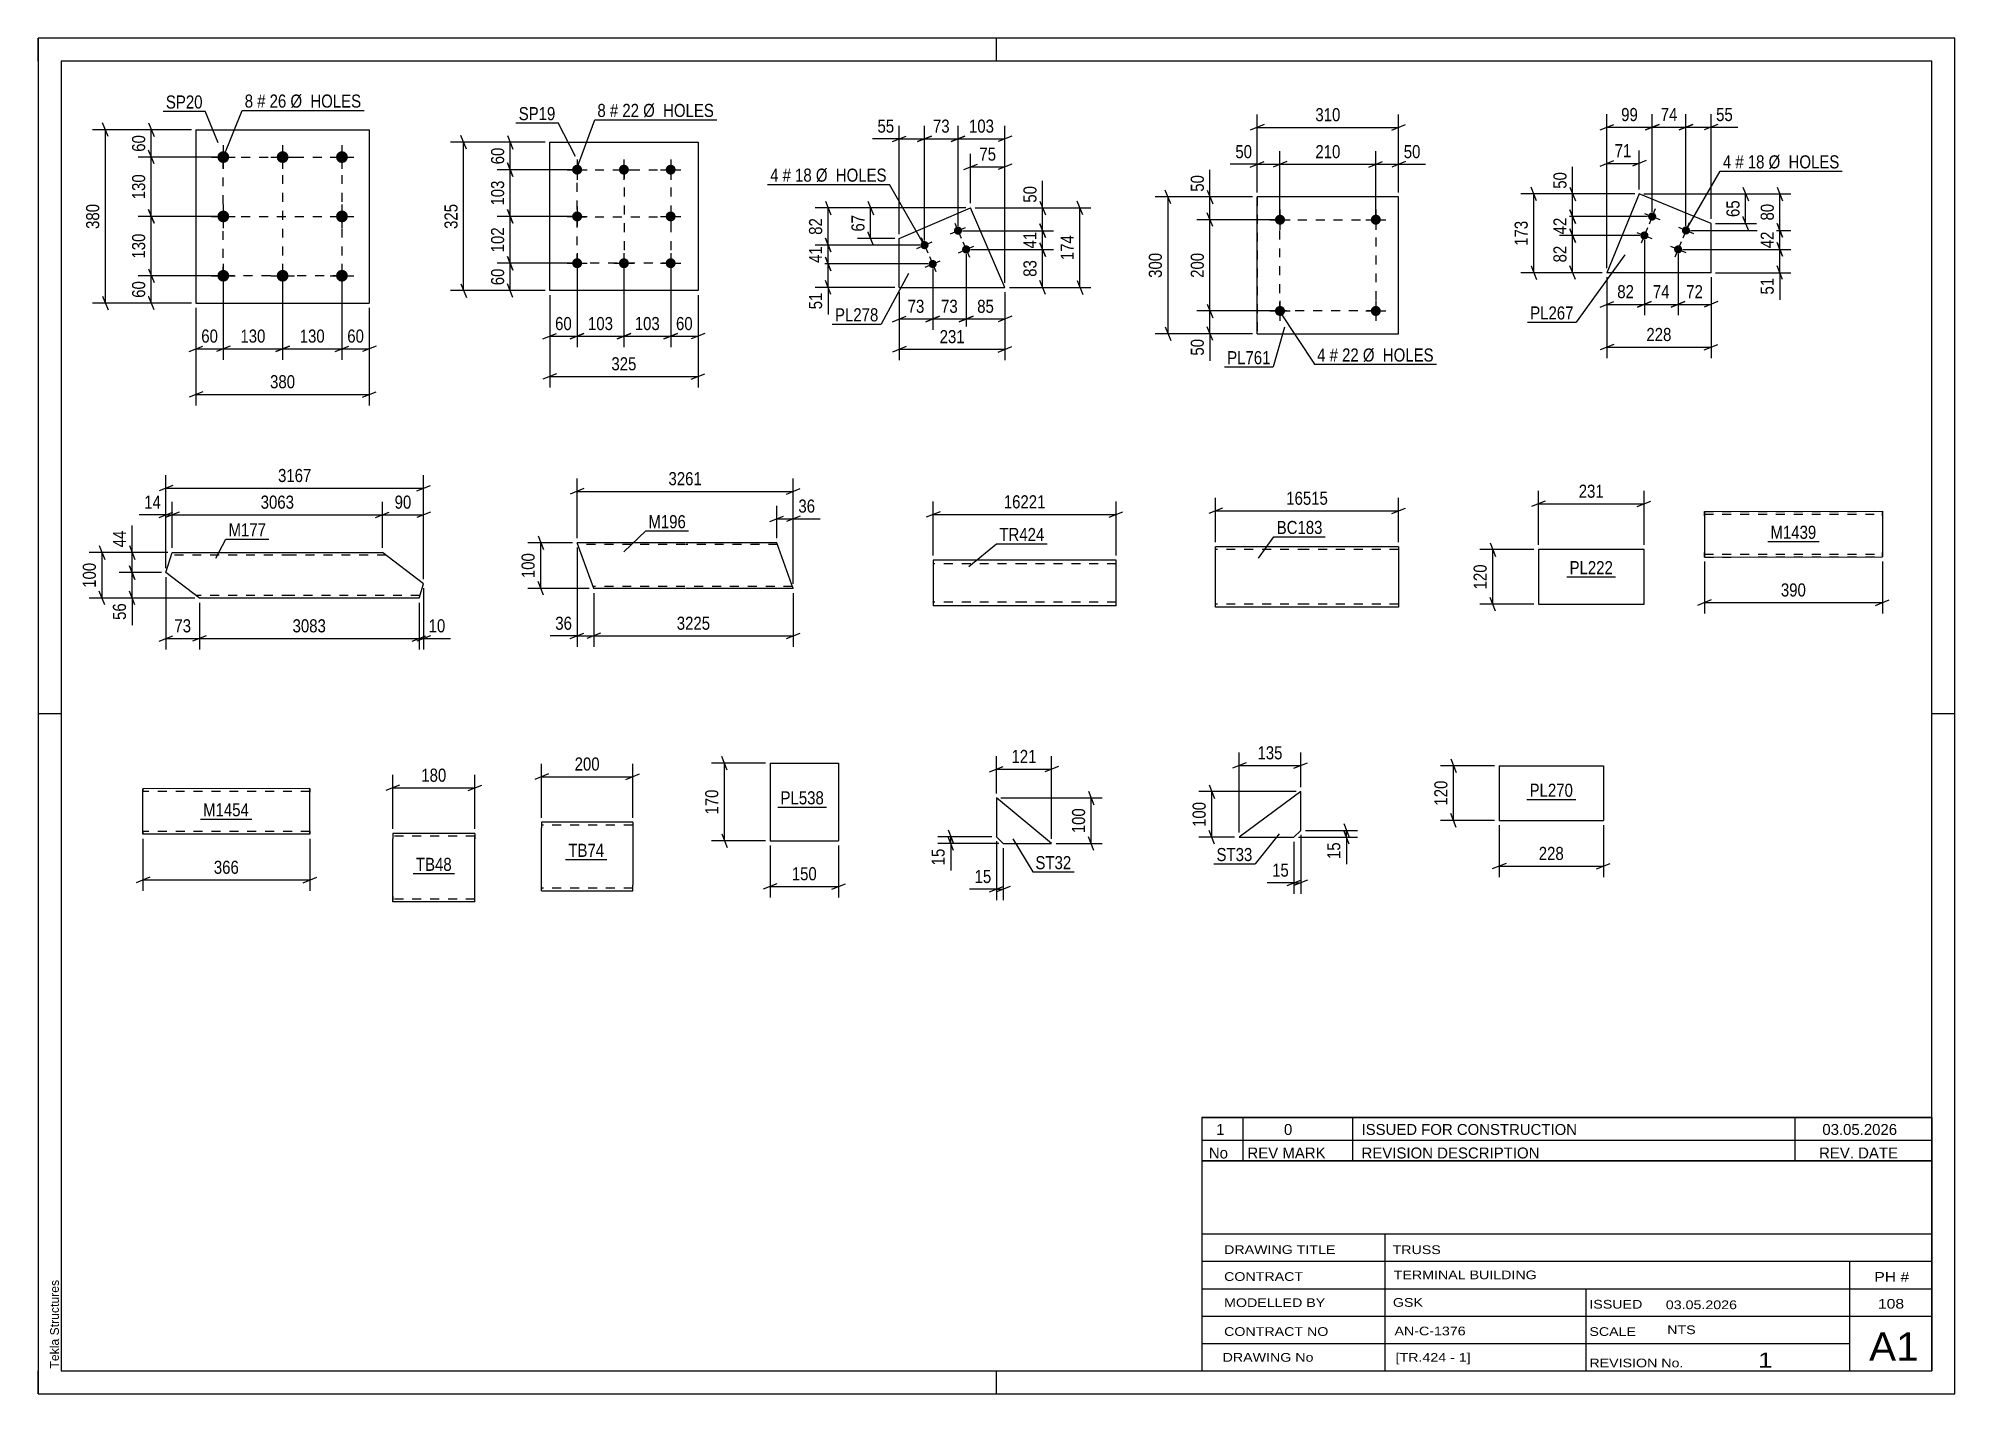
# Paper-space layout 'Layout1' of a CAD drawing. Header units: millimetres. Extents: x 0 to 420, y 0 to 297.
# The model-space entities are those that its viewports show. They can reach past a viewport. Long polylines and large blocks are cut down to what shows.
import ezdxf

# ---------------------------------------------------------------- set-up
doc = ezdxf.new("R2010")
doc.units = ezdxf.units.MM
doc.linetypes.add('DXK_LINE_DOT2', pattern=[3.9198, 1.9599, -1.9599])
doc.layers.add('Viewport layer', color=7, linetype='Continuous', plot=False)
doc.styles.add('Arial', font='ARIAL.TTF', dxfattribs={"height": 0.2})
doc.styles.add('Arial Narrow', font='ARIALN.TTF', dxfattribs={"height": 0.2})

# ---------------------------------------------------------------- blocks, each defined once
blk = doc.blocks.new('Unknown-814463894-1135')
at = {"color": 5, "linetype": 'Continuous'}
for p, q in [((420, 297), (0, 297)), ((0, 297), (0, 0)), ((0, 292), (0, 297)), ((210, 292), (210, 297)), ((420, 0), (420, 297)), ((415, 292), (5, 292)), ((5, 292), (5, 5)), ((415, 5), (415, 292)), ((5, 149), (0, 149)), ((420, 149), (415, 149)), ((0, 0), (0, 5)), ((5, 5), (415, 5)), ((210, 0), (210, 5)), ((0, 0), (420, 0))]:
    blk.add_line(p, q, dxfattribs=at)
at = {"color": 174, "linetype": 'Continuous', "style": 'Arial'}
blk.add_text('Tekla Structures', height=1.9102, rotation=90, dxfattribs=at).set_placement((4.5, 5.5))
blk = doc.blocks.new('Unknown-814463894-8401')
at = {"color": 7, "linetype": 'Continuous'}
for p, q in [((255, 51.05), (255, 5)), ((255, 51.05), (415, 51.05)), ((415, 51), (415, 5)), ((255, 35), (415, 35)), ((295.14, 35), (295.14, 5)), ((255, 29), (415, 29)), ((397, 5.05), (397, 29.05)), ((255, 23), (415, 23)), ((339.14, 23), (339.14, 5)), ((255, 17), (415, 17)), ((255, 11), (397, 11)), ((255, 5), (415, 5))]:
    blk.add_line(p, q, dxfattribs=at)
at = {"color": 7, "style": 'Arial Narrow'}
for s, height, width, p in [('DRAWING TITLE', 1.9089, 1.425378, (259.88, 30.61)), ('TRUSS', 1.909, 1.425378, (296.81, 30.59)), ('CONTRACT', 1.909, 1.425378, (259.88, 24.71)), ('TERMINAL BUILDING', 1.9089, 1.425378, (297.06, 25.07)), ('MODELLED BY', 1.9089, 1.425378, (259.88, 18.98)), ('GSK', 1.909, 1.425378, (296.88, 19.04)), ('ISSUED', 1.909, 1.425378, (339.94, 18.64)), ('03.05.2026', 1.909, 1.425378, (356.69, 18.52)), ('CONTRACT NO', 1.9089, 1.425378, (259.88, 12.66)), ('AN-C-1376', 1.909, 1.425378, (297.23, 12.78)), ('SCALE', 1.909, 1.425378, (339.94, 12.65)), ('A1', 6.204, 1.25, (401.24, 7.2)), ('DRAWING No', 1.909, 1.425378, (259.56, 7)), ('[TR.424 - 1]', 1.9089, 1.425378, (297.46, 6.99)), ('1', 3.34, 1.5, (376.91, 5.68)), ('REVISION No.', 1.9089, 1.425378, (339.94, 5.77))]:
    blk.add_text(s, height=height, dxfattribs=dict(at, width=width)).set_placement(p)
at = {"color": 7, "linetype": 'Continuous', "style": 'Arial Narrow'}
for s, height, width, p in [('PH #', 2.1, 1.42538, (402.4, 24.55)), ('108', 2.1, 1.42538, (403.19, 18.65)), ('NTS', 1.909, 1.425378, (357, 13.05))]:
    blk.add_text(s, height=height, dxfattribs=dict(at, width=width)).set_placement(p)
blk = doc.blocks.new('Unknown-814463894-8402')
at = {"color": 7, "linetype": 'Continuous'}
for p, q in [((255, 60.55), (415, 60.55)), ((415, 60.55), (255, 60.55)), ((255, 60.55), (255, 55.55)), ((264, 60.55), (264, 55.55)), ((288, 60.55), (288, 55.55)), ((385, 60.55), (385, 55.55)), ((415, 60.55), (415, 55.55)), ((255, 55.55), (415, 55.55)), ((255, 55.55), (255, 51.05)), ((255, 55.55), (415, 55.55)), ((264, 55.55), (264, 51.05)), ((288, 55.55), (288, 51.05)), ((385, 55.55), (385, 51.05)), ((415, 55.55), (415, 51.05)), ((415, 51.05), (255, 51.05))]:
    blk.add_line(p, q, dxfattribs=at)
at = {"color": 7, "linetype": 'Continuous', "style": 'Arial Narrow'}
for s, height, width, p in [('1', 2.39, 1.196471, (258.16, 56.7)), ('0', 2.39, 1.196471, (273, 56.7)), ('ISSUED FOR CONSTRUCTION', 2.3861, 1.196471, (290, 56.7)), ('03.05.2026', 2.386, 1.196471, (391, 56.7)), ('No', 2.386, 1.2, (256.54, 51.55)), ('REV MARK', 2.386, 1.2, (265, 51.55)), ('REVISION DESCRIPTION', 2.3861, 1.2, (290, 51.55)), ('REV. DATE', 2.386, 1.2, (390.28, 51.55))]:
    blk.add_text(s, height=height, dxfattribs=dict(at, width=width)).set_placement(p)
blk = doc.blocks.new('Part-814463894-2185 - 2170')
at = {"color": 2, "linetype": 'Continuous'}
for p, q in [((77.68, 122.75), (77.68, 121.55)), ((95.68, 122.75), (77.68, 122.75)), ((95.68, 122.75), (95.68, 122.66)), ((95.68, 122.66), (95.68, 121.55)), ((77.68, 108.95), (77.68, 121.55)), ((95.68, 107.75), (95.68, 121.55)), ((77.68, 107.85), (77.68, 108.95)), ((77.68, 107.75), (77.68, 107.85)), ((95.68, 107.75), (77.68, 107.75))]:
    blk.add_line(p, q, dxfattribs=at)
at = {"color": 7, "linetype": 'DXK_LINE_DOT2'}
for p, q in [((95.68, 122.15), (77.68, 122.15)), ((95.68, 121.55), (95.68, 122.4)), ((77.68, 108.95), (77.68, 108.11)), ((77.68, 108.35), (77.68, 108.4)), ((95.68, 108.35), (77.68, 108.35)), ((77.68, 107.75), (77.68, 107.75)), ((95.68, 108.35), (95.68, 108.4))]:
    blk.add_line(p, q, dxfattribs=at)
blk = doc.blocks.new('Part-814463894-1915 - 1899')
at = {"color": 2, "linetype": 'Continuous'}
for p, q in [((216.12, 182.65), (196.12, 182.65)), ((196.12, 182.65), (196.12, 172.65)), ((236.22, 182.65), (216.22, 182.65)), ((236.22, 172.65), (236.22, 182.65)), ((216.12, 172.65), (196.12, 172.65)), ((236.22, 172.65), (216.22, 172.65))]:
    blk.add_line(p, q, dxfattribs=at)
at = {"color": 7, "linetype": 'DXK_LINE_DOT2'}
for p, q in [((216.12, 181.85), (196.12, 181.85)), ((236.22, 181.85), (216.22, 181.85)), ((196.12, 173.45), (196.12, 173.51)), ((216.12, 173.45), (196.12, 173.45)), ((236.22, 173.45), (216.22, 173.45)), ((236.22, 173.45), (236.22, 173.51))]:
    blk.add_line(p, q, dxfattribs=at)
blk = doc.blocks.new('Part-814463894-1383 - 1355')
at = {"color": 2, "linetype": 'Continuous'}
for p, q in [((27.98, 179.93), (29.35, 184.33)), ((29.35, 184.33), (55.32, 184.33)), ((55.42, 184.33), (75.42, 184.33)), ((84.42, 177.48), (75.42, 184.33)), ((35.32, 174.33), (27.98, 179.93)), ((83.44, 174.33), (84.42, 177.48)), ((55.32, 174.33), (35.32, 174.33)), ((83.44, 174.33), (55.42, 174.33))]:
    blk.add_line(p, q, dxfattribs=at)
at = {"color": 7, "linetype": 'DXK_LINE_DOT2'}
for p, q in [((55.32, 183.73), (29.17, 183.73)), ((76.21, 183.73), (55.42, 183.73)), ((55.32, 174.93), (34.53, 174.93)), ((83.62, 174.93), (55.42, 174.93))]:
    blk.add_line(p, q, dxfattribs=at)
blk = doc.blocks.new('Part-814463894-2217 - 2201')
at = {"color": 2, "linetype": 'Continuous'}
for p, q in [((209.98, 130.55), (209.98, 122.05)), ((222.07, 120.55), (209.98, 130.55)), ((209.98, 122.05), (211.48, 120.55)), ((211.48, 120.55), (222.07, 120.55))]:
    blk.add_line(p, q, dxfattribs=at)
blk = doc.blocks.new('Part-814463894-1727 - 1725')
at = {"color": 2, "linetype": 'Continuous'}
for p, q in [((141.72, 186.45), (118.08, 186.45)), ((121.72, 176.45), (118.08, 186.45)), ((161.82, 186.45), (141.82, 186.45)), ((165.16, 177.25), (161.82, 186.45)), ((141.72, 176.45), (121.72, 176.45)), ((165.46, 176.45), (141.82, 176.45)), ((165.46, 176.45), (165.16, 177.25))]:
    blk.add_line(p, q, dxfattribs=at)
at = {"color": 7, "linetype": 'DXK_LINE_DOT2'}
for p, q in [((141.72, 186.05), (118.22, 186.05)), ((161.96, 186.05), (141.82, 186.05)), ((141.72, 176.85), (121.57, 176.85)), ((121.63, 176.69), (121.72, 176.45)), ((165.31, 176.85), (141.82, 176.85)), ((165.43, 176.51), (165.37, 176.69)), ((165.46, 176.45), (165.43, 176.51))]:
    blk.add_line(p, q, dxfattribs=at)
blk = doc.blocks.new('Part-814463894-1953 - 1937')
at = {"color": 2, "linetype": 'Continuous'}
for p, q in [((112.09, 241.72), (112.09, 274.22)), ((112.09, 274.22), (144.59, 274.22)), ((144.59, 274.22), (144.59, 241.72)), ((144.59, 241.72), (112.09, 241.72))]:
    blk.add_line(p, q, dxfattribs=at)
blk = doc.blocks.new('Bolt-814463894-1986 - 1937')
at = {"linetype": 'Continuous'}
for points in [[(118.09, 269.32, -1), (118.09, 267.12, -1)], [(128.34, 269.32, -1), (128.34, 267.12, -1)], [(138.59, 269.32, -1), (138.59, 267.12, -1)], [(118.09, 259.07, -1), (118.09, 256.87, -1)], [(138.59, 259.07, -1), (138.59, 256.87, -1)], [(118.09, 248.82, -1), (118.09, 246.62, -1)], [(128.34, 248.82, -1), (128.34, 246.62, -1)], [(138.59, 248.82, -1), (138.59, 246.62, -1)]]:
    blk.add_hatch(color=1, dxfattribs=at).paths.add_polyline_path(points)
at = {"color": 1, "linetype": 'Continuous'}
for p, q in [((118.09, 270.42), (118.09, 266.02)), ((128.34, 270.42), (128.34, 266.02)), ((138.59, 270.42), (138.59, 266.02)), ((115.89, 268.22), (120.29, 268.22)), ((126.14, 268.22), (130.54, 268.22)), ((136.39, 268.22), (140.79, 268.22)), ((115.89, 257.97), (120.29, 257.97)), ((118.09, 260.17), (118.09, 255.77)), ((136.39, 257.97), (140.79, 257.97)), ((138.59, 260.17), (138.59, 255.77)), ((118.09, 249.92), (118.09, 245.52)), ((128.34, 249.92), (128.34, 245.52)), ((138.59, 249.92), (138.59, 245.52)), ((115.89, 247.72), (120.29, 247.72)), ((126.14, 247.72), (130.54, 247.72)), ((136.39, 247.72), (140.79, 247.72))]:
    blk.add_line(p, q, dxfattribs=at)
blk = doc.blocks.new('Part-814463894-2102 - 2088')
at = {"color": 2, "linetype": 'Continuous'}
for p, q in [((328.78, 184.98), (328.78, 172.98)), ((351.92, 184.98), (328.78, 184.98)), ((351.92, 172.98), (351.92, 184.98)), ((328.78, 172.98), (351.92, 172.98))]:
    blk.add_line(p, q, dxfattribs=at)
blk = doc.blocks.new('Part-814463894-2143 - 2129')
at = {"color": 2, "linetype": 'Continuous'}
for p, q in [((160.38, 138.15), (160.38, 121.15)), ((160.38, 138.15), (175.38, 138.15)), ((175.38, 138.15), (175.38, 121.15)), ((160.38, 121.15), (175.38, 121.15))]:
    blk.add_line(p, q, dxfattribs=at)
blk = doc.blocks.new('Part-814463894-2277 - 2261')
at = {"color": 2, "linetype": 'Continuous'}
for p, q in [((276.69, 131.94), (263.19, 121.94)), ((276.69, 123.44), (276.69, 131.94)), ((263.19, 121.94), (275.19, 121.94)), ((276.69, 123.44), (275.19, 121.94))]:
    blk.add_line(p, q, dxfattribs=at)
blk = doc.blocks.new('Part-814463894-2343 - 2328')
at = {"color": 2, "linetype": 'Continuous'}
for p, q in [((110.29, 125.2), (110.29, 124)), ((130.29, 125.2), (110.29, 125.2)), ((110.29, 110.94), (110.29, 124)), ((130.29, 125.2), (130.29, 125.1)), ((130.29, 125.1), (130.29, 124)), ((130.29, 124), (130.29, 111.4)), ((110.29, 110.29), (110.29, 110.94)), ((110.29, 110.2), (110.29, 110.29)), ((110.29, 110.2), (130.29, 110.2)), ((130.29, 110.2), (130.29, 111.4))]:
    blk.add_line(p, q, dxfattribs=at)
at = {"color": 7, "linetype": 'DXK_LINE_DOT2'}
for p, q in [((130.29, 124.6), (110.29, 124.6)), ((130.29, 124.84), (130.29, 124)), ((110.29, 110.94), (110.29, 110.55)), ((110.29, 110.8), (110.29, 110.84)), ((130.29, 110.8), (110.29, 110.8)), ((110.29, 110.2), (110.29, 110.2)), ((130.29, 110.84), (130.29, 111.17)), ((130.29, 110.8), (130.29, 110.84)), ((130.29, 110.8), (130.29, 110.84))]:
    blk.add_line(p, q, dxfattribs=at)
blk = doc.blocks.new('Bolt-814463894-2393 - 2359')
at = {"linetype": 'Continuous'}
for points in [[(40.54, 272.27, -1), (40.54, 269.67, -1)], [(53.54, 272.27, -1), (53.54, 269.67, -1)], [(66.54, 272.27, -1), (66.54, 269.67, -1)], [(40.54, 259.27, -1), (40.54, 256.67, -1)], [(66.54, 259.27, -1), (66.54, 256.67, -1)], [(40.54, 246.27, -1), (40.54, 243.67, -1)], [(53.54, 246.27, -1), (53.54, 243.67, -1)], [(66.54, 246.27, -1), (66.54, 243.67, -1)]]:
    blk.add_hatch(color=1, dxfattribs=at).paths.add_polyline_path(points)
at = {"color": 1, "linetype": 'Continuous'}
for p, q in [((40.54, 273.57), (40.54, 268.37)), ((53.54, 273.57), (53.54, 268.37)), ((66.54, 273.57), (66.54, 268.37)), ((37.94, 270.97), (43.14, 270.97)), ((50.94, 270.97), (56.14, 270.97)), ((63.94, 270.97), (69.14, 270.97)), ((40.54, 260.57), (40.54, 255.37)), ((66.54, 260.57), (66.54, 255.37)), ((37.94, 257.97), (43.14, 257.97)), ((63.94, 257.97), (69.14, 257.97)), ((37.94, 244.97), (43.14, 244.97)), ((40.54, 247.57), (40.54, 242.37)), ((50.94, 244.97), (56.14, 244.97)), ((53.54, 247.57), (53.54, 242.37)), ((63.94, 244.97), (69.14, 244.97)), ((66.54, 247.57), (66.54, 242.37))]:
    blk.add_line(p, q, dxfattribs=at)
blk = doc.blocks.new('Part-814463894-2408 - 2359')
at = {"color": 2, "linetype": 'Continuous'}
for p, q in [((34.54, 276.97), (34.54, 238.97)), ((34.54, 276.97), (72.54, 276.97)), ((72.54, 276.97), (72.54, 238.97)), ((34.54, 238.97), (72.54, 238.97))]:
    blk.add_line(p, q, dxfattribs=at)
blk = doc.blocks.new('Bolt-814463894-2588 - 2539')
at = {"linetype": 'Continuous'}
for points in [[(271.03, 237.26), (271.06, 237.49), (271.13, 237.7), (271.24, 237.9), (271.4, 238.07), (271.58, 238.21), (271.79, 238.3), (272.02, 238.35), (272.25, 238.35), (272.47, 238.3), (272.68, 238.21), (272.87, 238.07), (273.02, 237.9), (273.14, 237.7), (273.21, 237.49), (273.23, 237.26), (273.21, 237.03), (273.14, 236.81), (273.02, 236.61), (272.87, 236.44), (272.68, 236.3), (272.47, 236.21), (272.25, 236.16), (272.02, 236.16), (271.79, 236.21), (271.58, 236.3), (271.4, 236.44), (271.24, 236.61), (271.13, 236.81), (271.06, 237.03)], [(292.03, 237.26), (292.06, 237.49), (292.13, 237.7), (292.24, 237.9), (292.4, 238.07), (292.58, 238.21), (292.79, 238.3), (293.02, 238.35), (293.25, 238.35), (293.47, 238.3), (293.68, 238.21), (293.87, 238.07), (294.02, 237.9), (294.14, 237.7), (294.21, 237.49), (294.23, 237.26), (294.21, 237.03), (294.14, 236.81), (294.02, 236.61), (293.87, 236.44), (293.68, 236.3), (293.47, 236.21), (293.25, 236.16), (293.02, 236.16), (292.79, 236.21), (292.58, 236.3), (292.4, 236.44), (292.24, 236.61), (292.13, 236.81), (292.06, 237.03)]]:
    blk.add_hatch(color=1, dxfattribs=at).paths.add_polyline_path(points)
at = {"color": 1, "linetype": 'Continuous'}
for p, q in [((272.13, 239.46), (272.13, 235.06)), ((293.13, 239.46), (293.13, 235.06)), ((269.93, 237.26), (274.33, 237.26)), ((290.93, 237.26), (295.33, 237.26))]:
    blk.add_line(p, q, dxfattribs=at)
blk = doc.blocks.new('Part-814463894-2555 - 2539')
at = {"color": 2, "linetype": 'Continuous'}
for p, q in [((267.13, 232.25), (267.13, 262.25)), ((267.13, 262.25), (267.13, 262.25)), ((298.13, 262.25), (267.13, 262.25)), ((298.13, 232.25), (298.13, 262.25)), ((267.13, 232.25), (267.13, 232.25)), ((267.13, 232.25), (298.13, 232.25))]:
    blk.add_line(p, q, dxfattribs=at)
at = {"color": 7, "linetype": 'DXK_LINE_DOT2'}
for p, q in [((267.13, 262.25), (267.13, 232.25)), ((267.13, 262.25), (267.13, 262.25)), ((298.13, 232.25), (298.13, 262.25)), ((267.13, 232.25), (267.13, 232.25))]:
    blk.add_line(p, q, dxfattribs=at)
blk = doc.blocks.new('Bolt-814463894-2593 - 2539')
at = {"linetype": 'Continuous'}
for points in [[(271.03, 257.26), (271.06, 257.49), (271.13, 257.7), (271.24, 257.9), (271.4, 258.07), (271.58, 258.21), (271.79, 258.3), (272.02, 258.35), (272.25, 258.35), (272.47, 258.3), (272.68, 258.21), (272.87, 258.07), (273.02, 257.9), (273.14, 257.7), (273.21, 257.49), (273.23, 257.26), (273.21, 257.03), (273.14, 256.81), (273.02, 256.61), (272.87, 256.44), (272.68, 256.3), (272.47, 256.21), (272.25, 256.16), (272.02, 256.16), (271.79, 256.21), (271.58, 256.3), (271.4, 256.44), (271.24, 256.61), (271.13, 256.81), (271.06, 257.03)], [(292.03, 257.26), (292.06, 257.49), (292.13, 257.7), (292.24, 257.9), (292.4, 258.07), (292.58, 258.21), (292.79, 258.3), (293.02, 258.35), (293.25, 258.35), (293.47, 258.3), (293.68, 258.21), (293.87, 258.07), (294.02, 257.9), (294.14, 257.7), (294.21, 257.49), (294.23, 257.26), (294.21, 257.03), (294.14, 256.81), (294.02, 256.61), (293.87, 256.44), (293.68, 256.3), (293.47, 256.21), (293.25, 256.16), (293.02, 256.16), (292.79, 256.21), (292.58, 256.3), (292.4, 256.44), (292.24, 256.61), (292.13, 256.81), (292.06, 257.03)]]:
    blk.add_hatch(color=1, dxfattribs=at).paths.add_polyline_path(points)
at = {"color": 1, "linetype": 'Continuous'}
for p, q in [((269.93, 257.26), (274.33, 257.26)), ((272.13, 259.46), (272.13, 255.06)), ((290.93, 257.26), (295.33, 257.26)), ((293.13, 259.46), (293.13, 255.06))]:
    blk.add_line(p, q, dxfattribs=at)
blk = doc.blocks.new('Part-814463894-2778 - 2764')
at = {"color": 2, "linetype": 'Continuous'}
for p, q in [((365.15, 193.34), (404.15, 193.35)), ((365.15, 193.34), (365.15, 193.34)), ((365.15, 193.25), (365.15, 193.34)), ((365.15, 192.99), (365.15, 193.25)), ((404.15, 193.35), (404.15, 193.35)), ((404.15, 193.35), (404.15, 193.26)), ((404.15, 193.26), (404.15, 193)), ((365.15, 192.6), (365.15, 192.99)), ((365.15, 192.6), (365.15, 184.08)), ((404.15, 193), (404.15, 192.61)), ((404.15, 192.61), (404.15, 184.09)), ((365.15, 183.69), (365.15, 184.08)), ((365.15, 183.43), (365.15, 183.69)), ((365.15, 183.34), (365.15, 183.43)), ((365.15, 183.34), (404.15, 183.35)), ((365.15, 183.34), (365.16, 183.34)), ((404.15, 184.09), (404.15, 183.7)), ((404.15, 183.7), (404.15, 183.44)), ((404.15, 183.44), (404.15, 183.35)), ((404.15, 183.35), (404.15, 183.35))]:
    blk.add_line(p, q, dxfattribs=at)
at = {"color": 7, "linetype": 'DXK_LINE_DOT2'}
for p, q in [((365.15, 193.34), (404.15, 193.35)), ((365.15, 193.34), (365.15, 193.25)), ((365.15, 193.25), (365.15, 192.99)), ((404.15, 193.26), (404.15, 193.35)), ((404.15, 193), (404.15, 193.26)), ((365.15, 192.99), (365.15, 192.74)), ((365.15, 192.74), (404.15, 192.75)), ((365.15, 192.74), (404.15, 192.75)), ((365.15, 192.74), (365.16, 184.31)), ((365.15, 192.74), (365.15, 192.74)), ((365.15, 192.69), (365.15, 192.74)), ((365.15, 192.69), (365.15, 192.74)), ((365.15, 192.69), (365.16, 184.31)), ((365.15, 192.6), (365.15, 192.69)), ((365.15, 192.56), (365.15, 192.6)), ((365.15, 192.37), (365.15, 192.56)), ((365.15, 192.37), (365.15, 184.12)), ((404.15, 192.75), (404.15, 193)), ((404.15, 192.75), (404.15, 184.32)), ((404.15, 192.75), (404.15, 192.75)), ((404.15, 192.71), (404.15, 192.75)), ((404.15, 192.71), (404.15, 192.75)), ((404.15, 192.71), (404.15, 184.32)), ((404.15, 192.61), (404.15, 192.71)), ((404.15, 192.58), (404.15, 192.61)), ((404.15, 192.38), (404.15, 192.58)), ((404.15, 192.38), (404.15, 184.13)), ((365.15, 184.12), (365.15, 183.99)), ((365.15, 183.99), (365.15, 183.94)), ((365.15, 183.94), (404.15, 183.95)), ((365.16, 183.94), (365.15, 183.94)), ((365.16, 184.12), (365.16, 184.31)), ((365.16, 184.31), (365.16, 183.99)), ((365.16, 183.99), (365.16, 184.12)), ((365.16, 183.94), (365.16, 183.99)), ((365.16, 183.99), (365.16, 183.69)), ((365.16, 183.94), (404.15, 183.95)), ((365.16, 183.69), (365.16, 183.43)), ((365.16, 183.43), (365.16, 183.34)), ((365.16, 183.34), (404.15, 183.35)), ((404.15, 184.13), (404.15, 184.32)), ((404.15, 183.7), (404.15, 184.32)), ((404.15, 184), (404.15, 184.13)), ((404.15, 184.13), (404.15, 184)), ((404.15, 183.95), (404.15, 184)), ((404.15, 184), (404.15, 183.95)), ((404.15, 183.95), (404.15, 183.95)), ((404.15, 183.44), (404.15, 183.7)), ((404.15, 183.35), (404.15, 183.44))]:
    blk.add_line(p, q, dxfattribs=at)
blk = doc.blocks.new('Part-814463894-2808 - 2794')
at = {"color": 2, "linetype": 'Continuous'}
for p, q in [((59.51, 132.58), (22.91, 132.57)), ((22.91, 132.57), (22.91, 132.57)), ((22.91, 132.47), (22.91, 132.57)), ((22.91, 132.21), (22.91, 132.47)), ((22.91, 131.83), (22.91, 132.21)), ((22.91, 123.31), (22.91, 131.83)), ((59.51, 132.58), (59.51, 132.49)), ((59.51, 132.49), (59.51, 132.23)), ((59.51, 132.23), (59.51, 131.84)), ((59.52, 123.32), (59.51, 131.84)), ((22.91, 122.92), (22.91, 123.31)), ((22.91, 122.66), (22.91, 122.92)), ((22.91, 122.57), (22.91, 122.66)), ((59.52, 122.58), (22.91, 122.57)), ((22.91, 122.57), (22.91, 122.57)), ((59.52, 123.32), (59.52, 122.93)), ((59.52, 122.93), (59.52, 122.67)), ((59.52, 122.67), (59.52, 122.58))]:
    blk.add_line(p, q, dxfattribs=at)
at = {"color": 7, "linetype": 'DXK_LINE_DOT2'}
for p, q in [((22.91, 132.57), (22.91, 132.47)), ((22.91, 132.47), (22.91, 132.21)), ((22.91, 132.21), (22.91, 131.97)), ((59.51, 131.98), (22.91, 131.97)), ((22.91, 123.21), (22.91, 131.97)), ((22.91, 131.97), (22.91, 131.97)), ((22.91, 131.92), (22.91, 131.97)), ((22.91, 131.92), (22.91, 131.97)), ((22.91, 123.54), (22.91, 131.92)), ((22.91, 131.83), (22.91, 131.92)), ((22.91, 131.79), (22.91, 131.83)), ((22.91, 131.6), (22.91, 131.79)), ((22.91, 123.34), (22.91, 131.6)), ((59.51, 132.58), (59.51, 132.58)), ((59.51, 132.49), (59.51, 132.58)), ((59.51, 132.23), (59.51, 132.49)), ((59.52, 123.22), (59.51, 132.23)), ((59.51, 131.93), (59.51, 131.98)), ((59.51, 131.93), (59.51, 131.98)), ((59.52, 123.55), (59.51, 131.93)), ((59.51, 131.84), (59.51, 131.93)), ((59.51, 131.8), (59.51, 131.84)), ((59.51, 131.61), (59.51, 131.8)), ((59.52, 123.35), (59.51, 131.61)), ((22.91, 123.21), (22.91, 123.54)), ((22.91, 123.17), (22.91, 123.34)), ((22.91, 123.17), (22.91, 123.21)), ((22.91, 123.21), (22.91, 122.92)), ((59.52, 123.18), (22.91, 123.17)), ((22.91, 123.17), (22.91, 123.17)), ((22.91, 122.92), (22.91, 122.66)), ((22.91, 122.66), (22.91, 122.57)), ((59.52, 123.22), (59.52, 123.55)), ((59.52, 123.18), (59.52, 123.35)), ((59.52, 123.18), (59.52, 123.22)), ((59.52, 122.93), (59.52, 123.22)), ((59.52, 122.67), (59.52, 122.93)), ((59.52, 122.58), (59.52, 122.67)), ((59.52, 122.58), (59.52, 122.58))]:
    blk.add_line(p, q, dxfattribs=at)
blk = doc.blocks.new('Part-814463894-3018 - 3002')
at = {"color": 2, "linetype": 'Continuous'}
for p, q in [((278.02, 185.58), (258.02, 185.58)), ((258.02, 172.47), (258.02, 185.58)), ((298.12, 185.58), (278.12, 185.58)), ((298.12, 185.58), (298.12, 172.38)), ((258.02, 172.38), (258.02, 172.47)), ((278.02, 172.38), (258.02, 172.38)), ((298.12, 172.38), (278.12, 172.38))]:
    blk.add_line(p, q, dxfattribs=at)
at = {"color": 7, "linetype": 'DXK_LINE_DOT2'}
for p, q in [((278.02, 184.98), (258.02, 184.98)), ((298.12, 184.98), (278.12, 184.98)), ((298.12, 185.49), (298.12, 185.58)), ((258.02, 172.98), (258.02, 173.03)), ((278.02, 172.98), (258.02, 172.98)), ((298.12, 172.98), (278.12, 172.98)), ((298.12, 172.98), (298.12, 173.03))]:
    blk.add_line(p, q, dxfattribs=at)
blk = doc.blocks.new('Bolt-814463894-3039 - 3037')
at = {"linetype": 'Continuous'}
for points in [[(195.05, 252.04, -1), (193.4, 251.32, -1)], [(202.39, 255.21, -1), (200.74, 254.5, -1)], [(196.83, 247.9, -1), (195.18, 247.19, -1)], [(204.18, 251.08, -1), (202.53, 250.37, -1)]]:
    blk.add_hatch(color=1, dxfattribs=at).paths.add_polyline_path(points)
at = {"color": 1, "linetype": 'Continuous'}
for p, q in [((200.85, 256.51), (202.28, 253.2)), ((192.57, 250.96), (195.87, 252.39)), ((193.51, 253.33), (194.94, 250.03)), ((199.91, 254.14), (203.22, 255.57)), ((202.64, 252.38), (204.07, 249.07)), ((194.36, 246.83), (197.66, 248.26)), ((195.29, 249.2), (196.72, 245.9)), ((201.7, 250.01), (205, 251.44))]:
    blk.add_line(p, q, dxfattribs=at)
blk = doc.blocks.new('Part-814463894-3054 - 3037')
at = {"color": 2, "linetype": 'Continuous'}
for p, q in [((188.7, 253.1), (204.31, 259.85)), ((211.85, 242.4), (204.31, 259.85)), ((188.7, 242.4), (188.7, 253.1)), ((188.7, 242.4), (211.85, 242.4))]:
    blk.add_line(p, q, dxfattribs=at)
blk = doc.blocks.new('Part-814463894-7753 - 7752')
at = {"color": 2, "linetype": 'Continuous'}
for p, q in [((320.17, 137.6), (320.17, 125.6)), ((320.17, 137.6), (343.01, 137.6)), ((343.01, 137.6), (343.01, 125.6)), ((320.17, 125.6), (343.01, 125.6))]:
    blk.add_line(p, q, dxfattribs=at)
blk = doc.blocks.new('Part-814463894-7863 - 7862')
at = {"color": 2, "linetype": 'Continuous'}
for p, q in [((350.88, 262.9), (343.77, 245.64)), ((366.6, 256.43), (350.88, 262.9)), ((366.6, 245.64), (366.6, 256.43)), ((366.6, 245.64), (343.77, 245.64))]:
    blk.add_line(p, q, dxfattribs=at)
blk = doc.blocks.new('Bolt-814463894-7864 - 7862')
at = {"linetype": 'Continuous'}
for points in [[(354.54, 257.61, -1), (352.87, 258.3, -1)], [(352.82, 253.45, -1), (351.16, 254.13, -1)], [(361.94, 254.56, -1), (360.27, 255.25, -1)], [(360.22, 250.4, -1), (358.56, 251.09, -1)]]:
    blk.add_hatch(color=1, dxfattribs=at).paths.add_polyline_path(points)
at = {"color": 1, "linetype": 'Continuous'}
for p, q in [((352.04, 258.64), (355.37, 257.27)), ((354.39, 259.62), (353.02, 256.29)), ((361.79, 256.57), (360.42, 253.24)), ((350.33, 254.48), (353.66, 253.11)), ((352.68, 255.46), (351.31, 252.13)), ((360.07, 252.41), (358.7, 249.08)), ((359.44, 255.59), (362.77, 254.22)), ((357.72, 251.43), (361.05, 250.06))]:
    blk.add_line(p, q, dxfattribs=at)
blk = doc.blocks.new('Rectangle-814463894-2074 - 1937')
at = {"color": 1, "linetype": 'DXK_LINE_DOT2'}
blk.add_lwpolyline([(118.09, 268.22), (138.59, 268.22), (138.59, 247.72), (118.09, 247.72), (118.09, 268.22)], close=True, dxfattribs=at)
blk = doc.blocks.new('Rectangle-814463894-2495 - 2359')
at = {"color": 1, "linetype": 'DXK_LINE_DOT2'}
blk.add_lwpolyline([(40.54, 270.97), (66.54, 270.97), (66.54, 244.97), (40.54, 244.97), (40.54, 270.97)], close=True, dxfattribs=at)
blk = doc.blocks.new('Rectangle-814463894-2707 - 2539')
at = {"color": 1, "linetype": 'DXK_LINE_DOT2'}
blk.add_lwpolyline([(272.13, 257.26), (293.13, 257.26), (293.13, 237.26), (272.13, 237.26), (272.13, 257.26)], close=True, dxfattribs=at)
blk = doc.blocks.new('Line-814463894-2067 - 1937')
at = {"color": 1, "linetype": 'DXK_LINE_DOT2'}
blk.add_line((118.09, 257.92), (138.59, 257.92), dxfattribs=at)
blk = doc.blocks.new('Line-814463894-2488 - 2359')
at = {"color": 1, "linetype": 'DXK_LINE_DOT2'}
blk.add_line((53.54, 270.97), (53.54, 244.97), dxfattribs=at)
blk = doc.blocks.new('Line-814463894-2059 - 1937')
at = {"color": 1, "linetype": 'DXK_LINE_DOT2'}
blk.add_line((128.39, 268.22), (128.39, 247.72), dxfattribs=at)
blk = doc.blocks.new('Line-814463894-2481 - 2359')
at = {"color": 1, "linetype": 'DXK_LINE_DOT2'}
blk.add_line((40.54, 257.97), (66.54, 257.97), dxfattribs=at)
blk = doc.blocks.new('StraightDimension-814463894-2187 - 2170')
at = {"color": 7, "linetype": 'Continuous'}
for p, q in [((77.68, 123.75), (77.68, 135.6)), ((95.68, 123.75), (95.68, 135.6)), ((79.18, 133.35), (76.18, 132.15)), ((77.68, 132.75), (95.68, 132.75)), ((94.18, 132.15), (97.18, 133.35))]:
    blk.add_line(p, q, dxfattribs=at)
at = {"color": 0}
blk.add_wipeout([(90.02, 133.5), (90.02, 137.7), (83.33, 137.7), (83.33, 133.5)], dxfattribs=at)
at = {"color": 3, "style": 'Arial Narrow'}
blk.add_text('180', height=2.863, dxfattribs=at).set_placement((83.93, 134.1))
blk = doc.blocks.new('StraightDimension-814463894-1923 - 1899')
at = {"color": 7, "linetype": 'Continuous'}
for p, q in [((197.62, 193.25), (194.62, 192.05)), ((196.12, 183.65), (196.12, 195.5)), ((234.72, 192.05), (237.72, 193.25)), ((236.22, 183.65), (236.22, 195.5)), ((196.12, 192.65), (236.22, 192.65))]:
    blk.add_line(p, q, dxfattribs=at)
at = {"color": 0}
blk.add_wipeout([(221.34, 193.4), (221.34, 197.6), (211, 197.6), (211, 193.4)], dxfattribs=at)
at = {"color": 3, "style": 'Arial Narrow'}
blk.add_text('16221', height=2.863, dxfattribs=at).set_placement((211.6, 194))
blk = doc.blocks.new('StraightDimension-814463894-1392 - 1355')
at = {"color": 7, "linetype": 'Continuous'}
for p, q in [((19.95, 181.43), (21.15, 178.43)), ((26.98, 179.93), (17.7, 179.93)), ((20.55, 174.33), (20.55, 179.93)), ((34.32, 174.33), (17.7, 174.33)), ((21.15, 172.83), (19.95, 175.83))]:
    blk.add_line(p, q, dxfattribs=at)
at = {"color": 0}
blk.add_wipeout([(19.8, 173.81), (15.6, 173.81), (15.6, 168.95), (19.8, 168.95)], dxfattribs=at)
at = {"color": 7, "linetype": 'Continuous'}
blk.add_line((20.55, 174.33), (20.55, 168.43), dxfattribs=at)
blk.add_line((20.55, 174.33), (20.55, 168.43), dxfattribs=at)
at = {"color": 3, "style": 'Arial Narrow'}
blk.add_text('56', height=2.863, rotation=90.0002, dxfattribs=at).set_placement((19.2, 169.55))
blk = doc.blocks.new('StraightDimension-814463894-1433 - 1355')
at = {"color": 7, "linetype": 'Continuous'}
for p, q in [((19.95, 185.83), (21.15, 182.83)), ((28.35, 184.33), (17.7, 184.33)), ((21.15, 178.43), (19.95, 181.43)), ((20.55, 179.93), (20.55, 184.33)), ((26.98, 179.93), (17.7, 179.93))]:
    blk.add_line(p, q, dxfattribs=at)
at = {"color": 0}
blk.add_wipeout([(19.8, 189.71), (15.6, 189.71), (15.6, 184.86), (19.8, 184.86)], dxfattribs=at)
at = {"color": 7, "linetype": 'Continuous'}
blk.add_line((20.55, 184.33), (20.55, 190.24), dxfattribs=at)
blk.add_line((20.55, 184.33), (20.55, 190.24), dxfattribs=at)
at = {"color": 3, "style": 'Arial Narrow'}
blk.add_text('44', height=2.863, rotation=90.0002, dxfattribs=at).set_placement((19.2, 185.46))
blk = doc.blocks.new('StraightDimension-814463894-1499 - 1355')
at = {"color": 7, "linetype": 'Continuous'}
for p, q in [((29.48, 199.02), (26.48, 197.82)), ((27.98, 180.93), (27.98, 201.27)), ((27.98, 198.42), (84.42, 198.42)), ((82.92, 197.82), (85.92, 199.02)), ((84.42, 178.48), (84.42, 201.27))]:
    blk.add_line(p, q, dxfattribs=at)
at = {"color": 0}
blk.add_wipeout([(60.45, 199.17), (60.45, 203.37), (51.94, 203.37), (51.94, 199.17)], dxfattribs=at)
at = {"color": 3, "style": 'Arial Narrow'}
blk.add_text('3167', height=2.863, dxfattribs=at).set_placement((52.54, 199.77))
blk = doc.blocks.new('StraightDimension-814463894-1467 - 1355')
at = {"color": 7, "linetype": 'Continuous'}
for p, q in [((13.36, 185.83), (14.56, 182.83)), ((28.35, 184.33), (11.11, 184.33)), ((13.96, 174.33), (13.96, 184.33)), ((34.32, 174.33), (11.11, 174.33)), ((14.56, 172.83), (13.36, 175.83))]:
    blk.add_line(p, q, dxfattribs=at)
at = {"color": 0}
blk.add_wipeout([(13.21, 182.68), (9.01, 182.68), (9.01, 175.99), (13.21, 175.99)], dxfattribs=at)
at = {"color": 3, "style": 'Arial Narrow'}
blk.add_text('100', height=2.863, rotation=90.0002, dxfattribs=at).set_placement((12.61, 176.59))
blk = doc.blocks.new('StraightDimension-814463894-1534 - 1355')
at = {"color": 7, "linetype": 'Continuous'}
for p, q in [((27.98, 180.93), (27.98, 195.43)), ((29.35, 185.33), (29.35, 195.43)), ((26.48, 191.98), (29.48, 193.18)), ((30.85, 193.18), (27.85, 191.98)), ((27.98, 192.58), (29.35, 192.58))]:
    blk.add_line(p, q, dxfattribs=at)
at = {"color": 0}
blk.add_wipeout([(27.45, 193.33), (27.45, 197.53), (22.6, 197.53), (22.6, 193.33)], dxfattribs=at)
at = {"color": 7, "linetype": 'Continuous'}
blk.add_line((27.98, 192.58), (22.07, 192.58), dxfattribs=at)
blk.add_line((27.98, 192.58), (22.07, 192.58), dxfattribs=at)
at = {"color": 3, "style": 'Arial Narrow'}
blk.add_text('14', height=2.863, dxfattribs=at).set_placement((23.2, 193.93))
blk = doc.blocks.new('StraightDimension-814463894-1565 - 1355')
at = {"color": 7, "linetype": 'Continuous'}
for p, q in [((75.42, 185.33), (75.42, 195.43)), ((84.42, 178.48), (84.42, 195.43)), ((73.92, 191.98), (76.92, 193.18)), ((75.42, 192.58), (84.42, 192.58)), ((85.92, 193.18), (82.92, 191.98))]:
    blk.add_line(p, q, dxfattribs=at)
at = {"color": 0}
blk.add_wipeout([(82.35, 193.33), (82.35, 197.53), (77.49, 197.53), (77.49, 193.33)], dxfattribs=at)
at = {"color": 3, "style": 'Arial Narrow'}
blk.add_text('90', height=2.863, dxfattribs=at).set_placement((78.09, 193.93))
blk = doc.blocks.new('StraightDimension-814463894-1596 - 1355')
at = {"color": 7, "linetype": 'Continuous'}
for p, q in [((29.35, 185.33), (29.35, 195.43)), ((75.42, 185.33), (75.42, 195.43)), ((30.85, 193.18), (27.85, 191.98)), ((29.35, 192.58), (75.42, 192.58)), ((73.92, 191.98), (76.92, 193.18))]:
    blk.add_line(p, q, dxfattribs=at)
at = {"color": 0}
blk.add_wipeout([(56.64, 193.33), (56.64, 197.53), (48.13, 197.53), (48.13, 193.33)], dxfattribs=at)
at = {"color": 3, "style": 'Arial Narrow'}
blk.add_text('3063', height=2.863, dxfattribs=at).set_placement((48.73, 193.93))
blk = doc.blocks.new('StraightDimension-814463894-1628 - 1355')
at = {"color": 7, "linetype": 'Continuous'}
for p, q in [((84.42, 176.48), (84.42, 163.08)), ((83.44, 173.33), (83.44, 163.08)), ((81.94, 164.88), (84.94, 166.08)), ((85.92, 166.08), (82.92, 164.88)), ((83.44, 165.48), (84.42, 165.48))]:
    blk.add_line(p, q, dxfattribs=at)
at = {"color": 0}
blk.add_wipeout([(89.8, 166.23), (89.8, 170.43), (84.94, 170.43), (84.94, 166.23)], dxfattribs=at)
at = {"color": 7, "linetype": 'Continuous'}
blk.add_line((84.42, 165.48), (90.32, 165.48), dxfattribs=at)
blk.add_line((84.42, 165.48), (90.32, 165.48), dxfattribs=at)
at = {"color": 3, "style": 'Arial Narrow'}
blk.add_text('10', height=2.863, dxfattribs=at).set_placement((85.54, 166.83))
blk = doc.blocks.new('StraightDimension-814463894-1659 - 1355')
at = {"color": 7, "linetype": 'Continuous'}
for p, q in [((35.32, 173.33), (35.32, 163.08)), ((83.44, 173.33), (83.44, 163.08)), ((36.82, 166.08), (33.82, 164.88)), ((35.32, 165.48), (83.44, 165.48)), ((81.94, 164.88), (84.94, 166.08))]:
    blk.add_line(p, q, dxfattribs=at)
at = {"color": 0}
blk.add_wipeout([(63.64, 166.23), (63.64, 170.43), (55.12, 170.43), (55.12, 166.23)], dxfattribs=at)
at = {"color": 3, "style": 'Arial Narrow'}
blk.add_text('3083', height=2.863, dxfattribs=at).set_placement((55.72, 166.83))
blk = doc.blocks.new('StraightDimension-814463894-1690 - 1355')
at = {"color": 7, "linetype": 'Continuous'}
for p, q in [((27.98, 178.93), (27.98, 163.08)), ((35.32, 173.33), (35.32, 163.08)), ((26.48, 164.88), (29.48, 166.08)), ((27.98, 165.48), (35.32, 165.48)), ((36.82, 166.08), (33.82, 164.88))]:
    blk.add_line(p, q, dxfattribs=at)
at = {"color": 0}
blk.add_wipeout([(34.08, 166.23), (34.08, 170.43), (29.22, 170.43), (29.22, 166.23)], dxfattribs=at)
at = {"color": 3, "style": 'Arial Narrow'}
blk.add_text('73', height=2.863, dxfattribs=at).set_placement((29.82, 166.83))
blk = doc.blocks.new('StraightDimension-814463894-2249 - 2201')
at = {"color": 7, "linetype": 'Continuous'}
for p, q in [((210.98, 130.55), (233.16, 130.55)), ((230.16, 132.05), (231.36, 129.05)), ((230.76, 120.55), (230.76, 130.55)), ((231.36, 119.05), (230.16, 122.05)), ((223.07, 120.55), (233.16, 120.55))]:
    blk.add_line(p, q, dxfattribs=at)
at = {"color": 0}
blk.add_wipeout([(230.01, 128.9), (225.81, 128.9), (225.81, 122.21), (230.01, 122.21)], dxfattribs=at)
at = {"color": 3, "style": 'Arial Narrow'}
blk.add_text('100', height=2.863, rotation=90.0002, dxfattribs=at).set_placement((229.41, 122.81))
blk = doc.blocks.new('StraightDimension-814463894-2219 - 2201')
at = {"color": 7, "linetype": 'Continuous'}
for p, q in [((209.98, 121.05), (209.98, 108.15)), ((211.48, 119.55), (211.48, 108.15)), ((208.48, 109.95), (211.48, 111.15)), ((212.98, 111.15), (209.98, 109.95)), ((209.98, 110.55), (211.48, 110.55))]:
    blk.add_line(p, q, dxfattribs=at)
at = {"color": 0}
blk.add_wipeout([(209.45, 111.3), (209.45, 115.5), (204.6, 115.5), (204.6, 111.3)], dxfattribs=at)
at = {"color": 7, "linetype": 'Continuous'}
blk.add_line((209.98, 110.55), (204.07, 110.55), dxfattribs=at)
blk.add_line((209.98, 110.55), (204.07, 110.55), dxfattribs=at)
at = {"color": 3, "style": 'Arial Narrow'}
blk.add_text('15', height=2.863, dxfattribs=at).set_placement((205.2, 111.9))
blk = doc.blocks.new('StraightDimension-814463894-2231 - 2201')
at = {"color": 7, "linetype": 'Continuous'}
for p, q in [((209.98, 131.55), (209.98, 139.7)), ((222.07, 121.55), (222.07, 139.7)), ((208.48, 136.25), (211.48, 137.45)), ((209.98, 136.85), (222.07, 136.85)), ((223.57, 137.45), (220.57, 136.25))]:
    blk.add_line(p, q, dxfattribs=at)
at = {"color": 0}
blk.add_wipeout([(219.36, 137.6), (219.36, 141.8), (212.68, 141.8), (212.68, 137.6)], dxfattribs=at)
at = {"color": 3, "style": 'Arial Narrow'}
blk.add_text('121', height=2.863, dxfattribs=at).set_placement((213.28, 138.2))
blk = doc.blocks.new('StraightDimension-814463894-2238 - 2201')
at = {"color": 7, "linetype": 'Continuous'}
for p, q in [((208.98, 122.05), (197.13, 122.05)), ((199.38, 123.55), (200.58, 120.55)), ((200.58, 119.05), (199.38, 122.05)), ((199.98, 120.55), (199.98, 122.05)), ((210.48, 120.55), (197.13, 120.55))]:
    blk.add_line(p, q, dxfattribs=at)
at = {"color": 0}
blk.add_wipeout([(199.23, 120.03), (195.03, 120.03), (195.03, 115.17), (199.23, 115.17)], dxfattribs=at)
at = {"color": 7, "linetype": 'Continuous'}
blk.add_line((199.98, 120.55), (199.98, 114.65), dxfattribs=at)
blk.add_line((199.98, 120.55), (199.98, 114.65), dxfattribs=at)
at = {"color": 3, "style": 'Arial Narrow'}
blk.add_text('15', height=2.863, rotation=90.0002, dxfattribs=at).set_placement((198.63, 115.77))
blk = doc.blocks.new('StraightDimension-814463894-1801 - 1725')
at = {"color": 7, "linetype": 'Continuous'}
for p, q in [((121.72, 175.45), (121.72, 163.65)), ((165.46, 175.45), (165.46, 163.65)), ((123.22, 166.65), (120.22, 165.45)), ((121.72, 166.05), (165.46, 166.05)), ((163.96, 165.45), (166.96, 166.65))]:
    blk.add_line(p, q, dxfattribs=at)
at = {"color": 0}
blk.add_wipeout([(147.84, 166.8), (147.84, 171), (139.33, 171), (139.33, 166.8)], dxfattribs=at)
at = {"color": 3, "style": 'Arial Narrow'}
blk.add_text('3225', height=2.863, dxfattribs=at).set_placement((139.93, 167.4))
blk = doc.blocks.new('StraightDimension-814463894-1730 - 1725')
at = {"color": 7, "linetype": 'Continuous'}
for p, q in [((161.82, 187.45), (161.82, 194.57)), ((165.46, 177.45), (165.46, 194.57)), ((160.32, 191.12), (163.32, 192.32)), ((161.82, 191.72), (165.46, 191.72)), ((166.96, 192.32), (163.96, 191.12))]:
    blk.add_line(p, q, dxfattribs=at)
at = {"color": 0}
blk.add_wipeout([(170.84, 192.47), (170.84, 196.67), (165.98, 196.67), (165.98, 192.47)], dxfattribs=at)
at = {"color": 7, "linetype": 'Continuous'}
blk.add_line((165.46, 191.72), (171.36, 191.72), dxfattribs=at)
blk.add_line((165.46, 191.72), (171.36, 191.72), dxfattribs=at)
at = {"color": 3, "style": 'Arial Narrow'}
blk.add_text('36', height=2.863, dxfattribs=at).set_placement((166.58, 193.07))
blk = doc.blocks.new('StraightDimension-814463894-1757 - 1725')
at = {"color": 7, "linetype": 'Continuous'}
for p, q in [((117.08, 186.45), (107.27, 186.45)), ((109.52, 187.95), (110.72, 184.95)), ((110.12, 176.45), (110.12, 186.45)), ((120.72, 176.45), (107.27, 176.45)), ((110.72, 174.95), (109.52, 177.95))]:
    blk.add_line(p, q, dxfattribs=at)
at = {"color": 0}
blk.add_wipeout([(109.37, 184.79), (105.17, 184.79), (105.17, 178.11), (109.37, 178.11)], dxfattribs=at)
at = {"color": 3, "style": 'Arial Narrow'}
blk.add_text('100', height=2.863, rotation=90.0002, dxfattribs=at).set_placement((108.77, 178.71))
blk = doc.blocks.new('StraightDimension-814463894-1784 - 1725')
at = {"color": 7, "linetype": 'Continuous'}
for p, q in [((118.08, 185.45), (118.08, 163.65)), ((121.72, 175.45), (121.72, 163.65)), ((116.58, 165.45), (119.58, 166.65)), ((118.08, 166.05), (121.72, 166.05)), ((123.22, 166.65), (120.22, 165.45))]:
    blk.add_line(p, q, dxfattribs=at)
at = {"color": 0}
blk.add_wipeout([(117.55, 166.8), (117.55, 171), (112.7, 171), (112.7, 166.8)], dxfattribs=at)
at = {"color": 7, "linetype": 'Continuous'}
blk.add_line((118.08, 166.05), (112.17, 166.05), dxfattribs=at)
blk.add_line((118.08, 166.05), (112.17, 166.05), dxfattribs=at)
at = {"color": 3, "style": 'Arial Narrow'}
blk.add_text('36', height=2.863, dxfattribs=at).set_placement((113.3, 167.4))
blk = doc.blocks.new('StraightDimension-814463894-1819 - 1725')
at = {"color": 7, "linetype": 'Continuous'}
for p, q in [((119.58, 198.32), (116.58, 197.12)), ((118.08, 187.45), (118.08, 200.57)), ((118.08, 197.72), (165.46, 197.72)), ((163.96, 197.12), (166.96, 198.32)), ((165.46, 177.45), (165.46, 200.57))]:
    blk.add_line(p, q, dxfattribs=at)
at = {"color": 0}
blk.add_wipeout([(146.02, 198.47), (146.02, 202.67), (137.51, 202.67), (137.51, 198.47)], dxfattribs=at)
at = {"color": 3, "style": 'Arial Narrow'}
blk.add_text('3261', height=2.863, dxfattribs=at).set_placement((138.11, 199.07))
blk = doc.blocks.new('StraightDimension-814463894-2013 - 1937')
at = {"color": 7, "linetype": 'Continuous'}
for p, q in [((111.09, 274.22), (90.37, 274.22)), ((93.82, 272.72), (92.62, 275.72)), ((93.22, 241.72), (93.22, 274.22)), ((111.09, 241.72), (90.37, 241.72)), ((92.62, 243.22), (93.82, 240.22))]:
    blk.add_line(p, q, dxfattribs=at)
at = {"color": 0}
blk.add_wipeout([(92.47, 261.31), (88.27, 261.31), (88.27, 254.63), (92.47, 254.63)], dxfattribs=at)
at = {"color": 3, "style": 'Arial Narrow'}
blk.add_text('325', height=2.863, rotation=90.0002, dxfattribs=at).set_placement((91.87, 255.23))
blk = doc.blocks.new('StraightDimension-814463894-1988 - 1937')
at = {"color": 7, "linetype": 'Continuous'}
for p, q in [((111.09, 274.22), (100.58, 274.22)), ((102.83, 275.72), (104.03, 272.72)), ((103.43, 268.22), (103.43, 274.22)), ((104.03, 266.72), (102.83, 269.72)), ((117.09, 268.22), (100.58, 268.22))]:
    blk.add_line(p, q, dxfattribs=at)
at = {"color": 0}
blk.add_wipeout([(102.68, 273.65), (98.48, 273.65), (98.48, 268.79), (102.68, 268.79)], dxfattribs=at)
at = {"color": 3, "style": 'Arial Narrow'}
blk.add_text('60', height=2.863, rotation=90.0002, dxfattribs=at).set_placement((102.08, 269.39))
blk = doc.blocks.new('StraightDimension-814463894-2002 - 1937')
at = {"color": 7, "linetype": 'Continuous'}
for p, q in [((102.83, 249.22), (104.03, 246.22)), ((117.09, 247.72), (100.58, 247.72)), ((103.43, 241.72), (103.43, 247.72)), ((111.09, 241.72), (100.58, 241.72)), ((104.03, 240.22), (102.83, 243.22))]:
    blk.add_line(p, q, dxfattribs=at)
at = {"color": 0}
blk.add_wipeout([(102.68, 247.15), (98.48, 247.15), (98.48, 242.29), (102.68, 242.29)], dxfattribs=at)
at = {"color": 3, "style": 'Arial Narrow'}
blk.add_text('60', height=2.863, rotation=90.0002, dxfattribs=at).set_placement((102.08, 242.89))
blk = doc.blocks.new('StraightDimension-814463894-2024 - 1937')
at = {"color": 7, "linetype": 'Continuous'}
for p, q in [((138.59, 246.72), (138.59, 229.32)), ((144.59, 240.72), (144.59, 229.32)), ((137.09, 231.12), (140.09, 232.32)), ((138.59, 231.72), (144.59, 231.72)), ((146.09, 232.32), (143.09, 231.12))]:
    blk.add_line(p, q, dxfattribs=at)
at = {"color": 0}
blk.add_wipeout([(144.02, 232.47), (144.02, 236.67), (139.16, 236.67), (139.16, 232.47)], dxfattribs=at)
at = {"color": 3, "style": 'Arial Narrow'}
blk.add_text('60', height=2.863, dxfattribs=at).set_placement((139.76, 233.07))
blk = doc.blocks.new('StraightDimension-814463894-2038 - 1937')
at = {"color": 7, "linetype": 'Continuous'}
for p, q in [((118.09, 246.72), (118.09, 229.32)), ((112.09, 240.72), (112.09, 229.32)), ((110.59, 231.12), (113.59, 232.32)), ((112.09, 231.72), (118.09, 231.72)), ((119.59, 232.32), (116.59, 231.12))]:
    blk.add_line(p, q, dxfattribs=at)
at = {"color": 0}
blk.add_wipeout([(117.52, 232.47), (117.52, 236.67), (112.66, 236.67), (112.66, 232.47)], dxfattribs=at)
at = {"color": 3, "style": 'Arial Narrow'}
blk.add_text('60', height=2.863, dxfattribs=at).set_placement((113.26, 233.07))
blk = doc.blocks.new('StraightDimension-814463894-2049 - 1937')
at = {"color": 7, "linetype": 'Continuous'}
for p, q in [((112.09, 240.72), (112.09, 220.5)), ((144.59, 240.72), (144.59, 220.5)), ((113.59, 223.5), (110.59, 222.3)), ((112.09, 222.9), (144.59, 222.9)), ((143.09, 222.3), (146.09, 223.5))]:
    blk.add_line(p, q, dxfattribs=at)
at = {"color": 0}
blk.add_wipeout([(131.68, 223.65), (131.68, 227.85), (125, 227.85), (125, 223.65)], dxfattribs=at)
at = {"color": 3, "style": 'Arial Narrow'}
blk.add_text('325', height=2.863, dxfattribs=at).set_placement((125.6, 224.25))
blk = doc.blocks.new('StraightDimension-814463894-3963 - 1937')
at = {"color": 7, "linetype": 'Continuous'}
for p, q in [((117.09, 257.97), (100.58, 257.97)), ((102.83, 259.47), (104.03, 256.47)), ((103.43, 247.72), (103.43, 257.97)), ((104.03, 246.22), (102.83, 249.22)), ((117.09, 247.72), (100.58, 247.72))]:
    blk.add_line(p, q, dxfattribs=at)
at = {"color": 0}
blk.add_wipeout([(102.68, 256.19), (98.48, 256.19), (98.48, 249.5), (102.68, 249.5)], dxfattribs=at)
at = {"color": 3, "style": 'Arial Narrow'}
blk.add_text('102', height=2.863, rotation=90.0002, dxfattribs=at).set_placement((102.08, 250.1))
blk = doc.blocks.new('StraightDimension-814463894-3965 - 1937')
at = {"color": 7, "linetype": 'Continuous'}
for p, q in [((102.83, 269.72), (104.03, 266.72)), ((117.09, 268.22), (100.58, 268.22)), ((103.43, 257.97), (103.43, 268.22)), ((117.09, 257.97), (100.58, 257.97)), ((104.03, 256.47), (102.83, 259.47))]:
    blk.add_line(p, q, dxfattribs=at)
at = {"color": 0}
blk.add_wipeout([(102.68, 266.44), (98.48, 266.44), (98.48, 259.75), (102.68, 259.75)], dxfattribs=at)
at = {"color": 3, "style": 'Arial Narrow'}
blk.add_text('103', height=2.863, rotation=90.0002, dxfattribs=at).set_placement((102.08, 260.35))
blk = doc.blocks.new('StraightDimension-814463894-3985 - 1937')
at = {"color": 7, "linetype": 'Continuous'}
for p, q in [((118.09, 246.72), (118.09, 229.32)), ((128.34, 246.72), (128.34, 229.32)), ((116.59, 231.12), (119.59, 232.32)), ((118.09, 231.72), (128.34, 231.72)), ((129.84, 232.32), (126.84, 231.12))]:
    blk.add_line(p, q, dxfattribs=at)
at = {"color": 0}
blk.add_wipeout([(126.55, 232.47), (126.55, 236.67), (119.87, 236.67), (119.87, 232.47)], dxfattribs=at)
at = {"color": 3, "style": 'Arial Narrow'}
blk.add_text('103', height=2.863, dxfattribs=at).set_placement((120.47, 233.07))
blk = doc.blocks.new('StraightDimension-814463894-3987 - 1937')
at = {"color": 7, "linetype": 'Continuous'}
for p, q in [((128.34, 246.72), (128.34, 229.32)), ((138.59, 246.72), (138.59, 229.32)), ((126.84, 231.12), (129.84, 232.32)), ((128.34, 231.72), (138.59, 231.72)), ((140.09, 232.32), (137.09, 231.12))]:
    blk.add_line(p, q, dxfattribs=at)
at = {"color": 0}
blk.add_wipeout([(136.8, 232.47), (136.8, 236.67), (130.12, 236.67), (130.12, 232.47)], dxfattribs=at)
at = {"color": 3, "style": 'Arial Narrow'}
blk.add_text('103', height=2.863, dxfattribs=at).set_placement((130.72, 233.07))
blk = doc.blocks.new('StraightDimension-814463894-2104 - 2088')
at = {"color": 7, "linetype": 'Continuous'}
for p, q in [((328.78, 185.98), (328.78, 197.83)), ((351.92, 185.98), (351.92, 197.83)), ((330.28, 195.58), (327.28, 194.38)), ((328.78, 194.98), (351.92, 194.98)), ((350.42, 194.38), (353.42, 195.58))]:
    blk.add_line(p, q, dxfattribs=at)
at = {"color": 0}
blk.add_wipeout([(343.69, 195.73), (343.69, 199.93), (337.01, 199.93), (337.01, 195.73)], dxfattribs=at)
at = {"color": 3, "style": 'Arial Narrow'}
blk.add_text('231', height=2.863, dxfattribs=at).set_placement((337.61, 196.33))
blk = doc.blocks.new('StraightDimension-814463894-2115 - 2088')
at = {"color": 7, "linetype": 'Continuous'}
for p, q in [((327.78, 184.98), (315.93, 184.98)), ((318.18, 186.48), (319.38, 183.48)), ((318.78, 172.98), (318.78, 184.98)), ((327.78, 172.98), (315.93, 172.98)), ((319.38, 171.48), (318.18, 174.48))]:
    blk.add_line(p, q, dxfattribs=at)
at = {"color": 0}
blk.add_wipeout([(318.03, 182.32), (313.83, 182.32), (313.83, 175.64), (318.03, 175.64)], dxfattribs=at)
at = {"color": 3, "style": 'Arial Narrow'}
blk.add_text('120', height=2.863, rotation=90.0002, dxfattribs=at).set_placement((317.43, 176.24))
blk = doc.blocks.new('StraightDimension-814463894-2145 - 2129')
at = {"color": 7, "linetype": 'Continuous'}
for p, q in [((160.38, 120.15), (160.38, 108.75)), ((175.38, 120.15), (175.38, 108.75)), ((161.88, 111.75), (158.88, 110.55)), ((160.38, 111.15), (175.38, 111.15)), ((173.88, 110.55), (176.88, 111.75))]:
    blk.add_line(p, q, dxfattribs=at)
at = {"color": 0}
blk.add_wipeout([(171.22, 111.9), (171.22, 116.1), (164.53, 116.1), (164.53, 111.9)], dxfattribs=at)
at = {"color": 3, "style": 'Arial Narrow'}
blk.add_text('150', height=2.863, dxfattribs=at).set_placement((165.13, 112.5))
blk = doc.blocks.new('StraightDimension-814463894-2156 - 2129')
at = {"color": 7, "linetype": 'Continuous'}
for p, q in [((150.98, 136.65), (149.78, 139.65)), ((159.38, 138.15), (147.53, 138.15)), ((150.38, 121.15), (150.38, 138.15)), ((149.78, 122.65), (150.98, 119.65)), ((159.38, 121.15), (147.53, 121.15))]:
    blk.add_line(p, q, dxfattribs=at)
at = {"color": 0}
blk.add_wipeout([(149.63, 132.99), (145.43, 132.99), (145.43, 126.3), (149.63, 126.3)], dxfattribs=at)
at = {"color": 3, "style": 'Arial Narrow'}
blk.add_text('170', height=2.863, rotation=90.0002, dxfattribs=at).set_placement((149.03, 126.9))
blk = doc.blocks.new('StraightDimension-814463894-2279 - 2261')
at = {"color": 7, "linetype": 'Continuous'}
for p, q in [((276.19, 121.94), (289.09, 121.94)), ((277.69, 123.44), (289.09, 123.44)), ((286.09, 124.94), (287.29, 121.94)), ((287.29, 120.44), (286.09, 123.44)), ((286.69, 121.94), (286.69, 123.44))]:
    blk.add_line(p, q, dxfattribs=at)
at = {"color": 0}
blk.add_wipeout([(285.94, 121.41), (281.74, 121.41), (281.74, 116.55), (285.94, 116.55)], dxfattribs=at)
at = {"color": 7, "linetype": 'Continuous'}
blk.add_line((286.69, 121.94), (286.69, 116.03), dxfattribs=at)
blk.add_line((286.69, 121.94), (286.69, 116.03), dxfattribs=at)
at = {"color": 3, "style": 'Arial Narrow'}
blk.add_text('15', height=2.863, rotation=90.0002, dxfattribs=at).set_placement((285.34, 117.15))
blk = doc.blocks.new('StraightDimension-814463894-2316 - 2261')
at = {"color": 7, "linetype": 'Continuous'}
for p, q in [((263.19, 122.94), (263.19, 140.5)), ((276.69, 132.94), (276.69, 140.5)), ((264.69, 138.25), (261.69, 137.05)), ((263.19, 137.65), (276.69, 137.65)), ((275.19, 137.05), (278.19, 138.25))]:
    blk.add_line(p, q, dxfattribs=at)
at = {"color": 0}
blk.add_wipeout([(273.29, 138.4), (273.29, 142.6), (266.6, 142.6), (266.6, 138.4)], dxfattribs=at)
at = {"color": 3, "style": 'Arial Narrow'}
blk.add_text('135', height=2.863, dxfattribs=at).set_placement((267.2, 139))
blk = doc.blocks.new('StraightDimension-814463894-2291 - 2261')
at = {"color": 7, "linetype": 'Continuous'}
for p, q in [((275.69, 131.94), (254.34, 131.94)), ((256.59, 133.44), (257.79, 130.44)), ((257.19, 121.94), (257.19, 131.94)), ((262.19, 121.94), (254.34, 121.94)), ((257.79, 120.44), (256.59, 123.44))]:
    blk.add_line(p, q, dxfattribs=at)
at = {"color": 0}
blk.add_wipeout([(256.44, 130.28), (252.24, 130.28), (252.24, 123.59), (256.44, 123.59)], dxfattribs=at)
at = {"color": 3, "style": 'Arial Narrow'}
blk.add_text('100', height=2.863, rotation=90.0002, dxfattribs=at).set_placement((255.84, 124.19))
blk = doc.blocks.new('StraightDimension-814463894-2300 - 2261')
at = {"color": 7, "linetype": 'Continuous'}
for p, q in [((276.69, 122.44), (276.69, 109.54)), ((275.19, 120.94), (275.19, 109.54)), ((273.69, 111.34), (276.69, 112.54)), ((278.19, 112.54), (275.19, 111.34)), ((275.19, 111.94), (276.69, 111.94))]:
    blk.add_line(p, q, dxfattribs=at)
at = {"color": 0}
blk.add_wipeout([(274.67, 112.69), (274.67, 116.89), (269.81, 116.89), (269.81, 112.69)], dxfattribs=at)
at = {"color": 7, "linetype": 'Continuous'}
blk.add_line((275.19, 111.94), (269.29, 111.94), dxfattribs=at)
blk.add_line((275.19, 111.94), (269.29, 111.94), dxfattribs=at)
at = {"color": 3, "style": 'Arial Narrow'}
blk.add_text('15', height=2.863, dxfattribs=at).set_placement((270.41, 113.29))
blk = doc.blocks.new('StraightDimension-814463894-2345 - 2328')
at = {"color": 7, "linetype": 'Continuous'}
for p, q in [((111.79, 135.8), (108.79, 134.6)), ((110.29, 126.2), (110.29, 138.05)), ((110.29, 135.2), (130.29, 135.2)), ((128.79, 134.6), (131.79, 135.8)), ((130.29, 126.2), (130.29, 138.05))]:
    blk.add_line(p, q, dxfattribs=at)
at = {"color": 0}
blk.add_wipeout([(123.63, 135.95), (123.63, 140.15), (116.94, 140.15), (116.94, 135.95)], dxfattribs=at)
at = {"color": 3, "style": 'Arial Narrow'}
blk.add_text('200', height=2.863, dxfattribs=at).set_placement((117.54, 136.55))
blk = doc.blocks.new('StraightDimension-814463894-2457 - 2359')
at = {"color": 7, "linetype": 'Continuous'}
for p, q in [((39.54, 244.97), (21.91, 244.97)), ((24.16, 246.47), (25.36, 243.47)), ((24.76, 238.97), (24.76, 244.97)), ((25.36, 237.47), (24.16, 240.47)), ((33.54, 238.97), (21.91, 238.97))]:
    blk.add_line(p, q, dxfattribs=at)
at = {"color": 0}
blk.add_wipeout([(24.01, 244.4), (19.81, 244.4), (19.81, 239.54), (24.01, 239.54)], dxfattribs=at)
at = {"color": 3, "style": 'Arial Narrow'}
blk.add_text('60', height=2.863, rotation=90.0002, dxfattribs=at).set_placement((23.41, 240.14))
blk = doc.blocks.new('StraightDimension-814463894-2410 - 2359')
at = {"color": 7, "linetype": 'Continuous'}
for p, q in [((34.54, 237.97), (34.54, 216.57)), ((72.54, 237.97), (72.54, 216.57)), ((36.04, 219.57), (33.04, 218.37)), ((34.54, 218.97), (72.54, 218.97)), ((71.04, 218.37), (74.04, 219.57))]:
    blk.add_line(p, q, dxfattribs=at)
at = {"color": 0}
blk.add_wipeout([(56.88, 219.72), (56.88, 223.92), (50.19, 223.92), (50.19, 219.72)], dxfattribs=at)
at = {"color": 3, "style": 'Arial Narrow'}
blk.add_text('380', height=2.863, dxfattribs=at).set_placement((50.79, 220.32))
blk = doc.blocks.new('StraightDimension-814463894-2421 - 2359')
at = {"color": 7, "linetype": 'Continuous'}
for p, q in [((40.54, 243.97), (40.54, 226.57)), ((34.54, 237.97), (34.54, 226.57)), ((33.04, 228.37), (36.04, 229.57)), ((34.54, 228.97), (40.54, 228.97)), ((42.04, 229.57), (39.04, 228.37))]:
    blk.add_line(p, q, dxfattribs=at)
at = {"color": 0}
blk.add_wipeout([(39.96, 229.72), (39.96, 233.92), (35.11, 233.92), (35.11, 229.72)], dxfattribs=at)
at = {"color": 3, "style": 'Arial Narrow'}
blk.add_text('60', height=2.863, dxfattribs=at).set_placement((35.71, 230.32))
blk = doc.blocks.new('StraightDimension-814463894-2435 - 2359')
at = {"color": 7, "linetype": 'Continuous'}
for p, q in [((66.54, 243.97), (66.54, 226.57)), ((72.54, 237.97), (72.54, 226.57)), ((65.04, 228.37), (68.04, 229.57)), ((66.54, 228.97), (72.54, 228.97)), ((74.04, 229.57), (71.04, 228.37))]:
    blk.add_line(p, q, dxfattribs=at)
at = {"color": 0}
blk.add_wipeout([(71.96, 229.72), (71.96, 233.92), (67.11, 233.92), (67.11, 229.72)], dxfattribs=at)
at = {"color": 3, "style": 'Arial Narrow'}
blk.add_text('60', height=2.863, dxfattribs=at).set_placement((67.71, 230.32))
blk = doc.blocks.new('StraightDimension-814463894-2446 - 2359')
at = {"color": 7, "linetype": 'Continuous'}
for p, q in [((15.29, 275.47), (14.09, 278.47)), ((33.54, 276.97), (11.84, 276.97)), ((14.69, 238.97), (14.69, 276.97)), ((14.09, 240.47), (15.29, 237.47)), ((33.54, 238.97), (11.84, 238.97))]:
    blk.add_line(p, q, dxfattribs=at)
at = {"color": 0}
blk.add_wipeout([(13.94, 261.31), (9.74, 261.31), (9.74, 254.63), (13.94, 254.63)], dxfattribs=at)
at = {"color": 3, "style": 'Arial Narrow'}
blk.add_text('380', height=2.863, rotation=90.0002, dxfattribs=at).set_placement((13.34, 255.23))
blk = doc.blocks.new('StraightDimension-814463894-2471 - 2359')
at = {"color": 7, "linetype": 'Continuous'}
for p, q in [((24.16, 278.47), (25.36, 275.47)), ((33.54, 276.97), (21.91, 276.97)), ((24.76, 270.97), (24.76, 276.97)), ((39.54, 270.97), (21.91, 270.97)), ((25.36, 269.47), (24.16, 272.47))]:
    blk.add_line(p, q, dxfattribs=at)
at = {"color": 0}
blk.add_wipeout([(24.01, 276.4), (19.81, 276.4), (19.81, 271.54), (24.01, 271.54)], dxfattribs=at)
at = {"color": 3, "style": 'Arial Narrow'}
blk.add_text('60', height=2.863, rotation=90.0002, dxfattribs=at).set_placement((23.41, 272.14))
blk = doc.blocks.new('StraightDimension-814463894-3881 - 2359')
at = {"color": 7, "linetype": 'Continuous'}
for p, q in [((40.54, 243.97), (40.54, 226.57)), ((53.54, 243.97), (53.54, 226.57)), ((42.04, 229.57), (39.04, 228.37)), ((40.54, 228.97), (53.54, 228.97)), ((52.04, 228.37), (55.04, 229.57))]:
    blk.add_line(p, q, dxfattribs=at)
at = {"color": 0}
blk.add_wipeout([(50.38, 229.72), (50.38, 233.92), (43.69, 233.92), (43.69, 229.72)], dxfattribs=at)
at = {"color": 3, "style": 'Arial Narrow'}
blk.add_text('130', height=2.863, dxfattribs=at).set_placement((44.29, 230.32))
blk = doc.blocks.new('StraightDimension-814463894-3883 - 2359')
at = {"color": 7, "linetype": 'Continuous'}
for p, q in [((53.54, 243.97), (53.54, 226.57)), ((66.54, 243.97), (66.54, 226.57)), ((55.04, 229.57), (52.04, 228.37)), ((53.54, 228.97), (66.54, 228.97)), ((65.04, 228.37), (68.04, 229.57))]:
    blk.add_line(p, q, dxfattribs=at)
at = {"color": 0}
blk.add_wipeout([(63.38, 229.72), (63.38, 233.92), (56.69, 233.92), (56.69, 229.72)], dxfattribs=at)
at = {"color": 3, "style": 'Arial Narrow'}
blk.add_text('130', height=2.863, dxfattribs=at).set_placement((57.29, 230.32))
blk = doc.blocks.new('StraightDimension-814463894-3903 - 2359')
at = {"color": 7, "linetype": 'Continuous'}
for p, q in [((39.54, 257.97), (21.91, 257.97)), ((25.36, 256.47), (24.16, 259.47)), ((24.76, 244.97), (24.76, 257.97)), ((39.54, 244.97), (21.91, 244.97)), ((24.16, 246.47), (25.36, 243.47))]:
    blk.add_line(p, q, dxfattribs=at)
at = {"color": 0}
blk.add_wipeout([(24.01, 254.81), (19.81, 254.81), (19.81, 248.13), (24.01, 248.13)], dxfattribs=at)
at = {"color": 3, "style": 'Arial Narrow'}
blk.add_text('130', height=2.863, rotation=90.0002, dxfattribs=at).set_placement((23.41, 248.73))
blk = doc.blocks.new('StraightDimension-814463894-3905 - 2359')
at = {"color": 7, "linetype": 'Continuous'}
for p, q in [((39.54, 270.97), (21.91, 270.97)), ((25.36, 269.47), (24.16, 272.47)), ((24.76, 257.97), (24.76, 270.97)), ((39.54, 257.97), (21.91, 257.97)), ((24.16, 259.47), (25.36, 256.47))]:
    blk.add_line(p, q, dxfattribs=at)
at = {"color": 0}
blk.add_wipeout([(24.01, 267.81), (19.81, 267.81), (19.81, 261.13), (24.01, 261.13)], dxfattribs=at)
at = {"color": 3, "style": 'Arial Narrow'}
blk.add_text('130', height=2.863, rotation=90.0002, dxfattribs=at).set_placement((23.41, 261.73))
blk = doc.blocks.new('StraightDimension-814463894-2694 - 2539')
at = {"color": 7, "linetype": 'Continuous'}
for p, q in [((271.13, 237.26), (253.94, 237.26)), ((256.19, 238.76), (257.39, 235.76)), ((256.79, 232.25), (256.79, 237.26)), ((266.13, 232.25), (253.94, 232.25)), ((257.39, 230.75), (256.19, 233.75))]:
    blk.add_line(p, q, dxfattribs=at)
at = {"color": 0}
blk.add_wipeout([(256.04, 231.73), (251.84, 231.73), (251.84, 226.87), (256.04, 226.87)], dxfattribs=at)
at = {"color": 7, "linetype": 'Continuous'}
blk.add_line((256.79, 232.25), (256.79, 226.35), dxfattribs=at)
blk.add_line((256.79, 232.25), (256.79, 226.35), dxfattribs=at)
at = {"color": 3, "style": 'Arial Narrow'}
blk.add_text('50', height=2.863, rotation=90.0002, dxfattribs=at).set_placement((255.44, 227.47))
blk = doc.blocks.new('StraightDimension-814463894-2611 - 2539')
at = {"color": 7, "linetype": 'Continuous'}
for p, q in [((291.63, 268.79), (294.63, 269.99)), ((293.13, 258.26), (293.13, 272.24)), ((293.13, 269.39), (298.13, 269.39)), ((299.63, 269.99), (296.63, 268.79)), ((298.13, 263.25), (298.13, 272.24))]:
    blk.add_line(p, q, dxfattribs=at)
at = {"color": 0}
blk.add_wipeout([(303.51, 270.14), (303.51, 274.34), (298.66, 274.34), (298.66, 270.14)], dxfattribs=at)
at = {"color": 7, "linetype": 'Continuous'}
blk.add_line((298.13, 269.39), (304.04, 269.39), dxfattribs=at)
blk.add_line((298.13, 269.39), (304.04, 269.39), dxfattribs=at)
at = {"color": 3, "style": 'Arial Narrow'}
blk.add_text('50', height=2.863, dxfattribs=at).set_placement((299.26, 270.74))
blk = doc.blocks.new('StraightDimension-814463894-2600 - 2539')
at = {"color": 7, "linetype": 'Continuous'}
for p, q in [((268.63, 278.09), (265.63, 276.89)), ((267.13, 263.25), (267.13, 280.34)), ((267.13, 277.49), (298.13, 277.49)), ((296.63, 276.89), (299.63, 278.09)), ((298.13, 263.25), (298.13, 280.34))]:
    blk.add_line(p, q, dxfattribs=at)
at = {"color": 0}
blk.add_wipeout([(285.97, 278.24), (285.97, 282.44), (279.29, 282.44), (279.29, 278.24)], dxfattribs=at)
at = {"color": 3, "style": 'Arial Narrow'}
blk.add_text('310', height=2.863, dxfattribs=at).set_placement((279.89, 278.84))
blk = doc.blocks.new('StraightDimension-814463894-2624 - 2539')
at = {"color": 7, "linetype": 'Continuous'}
for p, q in [((273.63, 269.99), (270.63, 268.79)), ((272.13, 258.26), (272.13, 272.24)), ((272.13, 269.39), (293.13, 269.39)), ((291.63, 268.79), (294.63, 269.99)), ((293.13, 258.26), (293.13, 272.24))]:
    blk.add_line(p, q, dxfattribs=at)
at = {"color": 0}
blk.add_wipeout([(285.97, 270.14), (285.97, 274.34), (279.29, 274.34), (279.29, 270.14)], dxfattribs=at)
at = {"color": 3, "style": 'Arial Narrow'}
blk.add_text('210', height=2.863, dxfattribs=at).set_placement((279.89, 270.74))
blk = doc.blocks.new('StraightDimension-814463894-2640 - 2539')
at = {"color": 7, "linetype": 'Continuous'}
for p, q in [((265.63, 268.79), (268.63, 269.99)), ((267.13, 263.25), (267.13, 272.24)), ((267.13, 269.39), (272.13, 269.39)), ((273.63, 269.99), (270.63, 268.79)), ((272.13, 258.26), (272.13, 272.24))]:
    blk.add_line(p, q, dxfattribs=at)
at = {"color": 0}
blk.add_wipeout([(266.61, 270.14), (266.61, 274.34), (261.75, 274.34), (261.75, 270.14)], dxfattribs=at)
at = {"color": 7, "linetype": 'Continuous'}
blk.add_line((267.13, 269.39), (261.23, 269.39), dxfattribs=at)
blk.add_line((267.13, 269.39), (261.23, 269.39), dxfattribs=at)
at = {"color": 3, "style": 'Arial Narrow'}
blk.add_text('50', height=2.863, dxfattribs=at).set_placement((262.35, 270.74))
blk = doc.blocks.new('StraightDimension-814463894-2654 - 2539')
at = {"color": 7, "linetype": 'Continuous'}
for p, q in [((266.13, 262.25), (244.74, 262.25)), ((248.19, 260.75), (246.99, 263.75)), ((247.59, 232.25), (247.59, 262.25)), ((266.13, 232.25), (244.74, 232.25)), ((246.99, 233.75), (248.19, 230.75))]:
    blk.add_line(p, q, dxfattribs=at)
at = {"color": 0}
blk.add_wipeout([(246.84, 250.6), (242.64, 250.6), (242.64, 243.91), (246.84, 243.91)], dxfattribs=at)
at = {"color": 3, "style": 'Arial Narrow'}
blk.add_text('300', height=2.863, rotation=90.0002, dxfattribs=at).set_placement((246.24, 244.51))
blk = doc.blocks.new('StraightDimension-814463894-2665 - 2539')
at = {"color": 7, "linetype": 'Continuous'}
for p, q in [((266.13, 262.25), (253.94, 262.25)), ((256.19, 263.75), (257.39, 260.75)), ((256.79, 257.26), (256.79, 262.25)), ((271.13, 257.26), (253.94, 257.26)), ((257.39, 255.76), (256.19, 258.76))]:
    blk.add_line(p, q, dxfattribs=at)
at = {"color": 0}
blk.add_wipeout([(256.04, 267.64), (251.84, 267.64), (251.84, 262.78), (256.04, 262.78)], dxfattribs=at)
at = {"color": 7, "linetype": 'Continuous'}
blk.add_line((256.79, 262.25), (256.79, 268.16), dxfattribs=at)
blk.add_line((256.79, 262.25), (256.79, 268.16), dxfattribs=at)
at = {"color": 3, "style": 'Arial Narrow'}
blk.add_text('50', height=2.863, rotation=90.0002, dxfattribs=at).set_placement((255.44, 263.38))
blk = doc.blocks.new('StraightDimension-814463894-2678 - 2539')
at = {"color": 7, "linetype": 'Continuous'}
for p, q in [((271.13, 257.26), (253.94, 257.26)), ((257.39, 255.76), (256.19, 258.76)), ((256.79, 237.26), (256.79, 257.26)), ((271.13, 237.26), (253.94, 237.26)), ((256.19, 238.76), (257.39, 235.76))]:
    blk.add_line(p, q, dxfattribs=at)
at = {"color": 0}
blk.add_wipeout([(256.04, 250.6), (251.84, 250.6), (251.84, 243.91), (256.04, 243.91)], dxfattribs=at)
at = {"color": 3, "style": 'Arial Narrow'}
blk.add_text('200', height=2.863, rotation=90.0002, dxfattribs=at).set_placement((255.44, 244.51))
blk = doc.blocks.new('StraightDimension-814463894-2780 - 2764')
at = {"color": 7, "linetype": 'Continuous'}
for p, q in [((365.16, 182.34), (365.16, 170.94)), ((404.15, 182.35), (404.15, 170.94)), ((366.66, 173.94), (363.66, 172.74)), ((365.16, 173.34), (404.15, 173.34)), ((402.65, 172.74), (405.65, 173.94))]:
    blk.add_line(p, q, dxfattribs=at)
at = {"color": 0}
blk.add_wipeout([(388, 174.09), (388, 178.29), (381.31, 178.29), (381.31, 174.09)], dxfattribs=at)
at = {"color": 3, "style": 'Arial Narrow'}
blk.add_text('390', height=2.863, dxfattribs=at).set_placement((381.91, 174.69))
blk = doc.blocks.new('StraightDimension-814463894-2810 - 2794')
at = {"color": 7, "linetype": 'Continuous'}
for p, q in [((22.91, 121.57), (22.91, 110.17)), ((59.52, 121.58), (59.52, 110.17)), ((24.41, 113.17), (21.41, 111.97)), ((22.91, 112.57), (59.52, 112.57)), ((58.02, 111.97), (61.02, 113.17))]:
    blk.add_line(p, q, dxfattribs=at)
at = {"color": 0}
blk.add_wipeout([(44.56, 113.32), (44.56, 117.52), (37.87, 117.52), (37.87, 113.32)], dxfattribs=at)
at = {"color": 3, "style": 'Arial Narrow'}
blk.add_text('366', height=2.863, dxfattribs=at).set_placement((38.47, 113.92))
blk = doc.blocks.new('StraightDimension-814463894-3023 - 3002')
at = {"color": 7, "linetype": 'Continuous'}
for p, q in [((259.52, 194.04), (256.52, 192.84)), ((258.02, 186.58), (258.02, 196.29)), ((258.02, 193.44), (298.12, 193.44)), ((296.62, 192.84), (299.62, 194.04)), ((298.12, 186.58), (298.12, 196.29))]:
    blk.add_line(p, q, dxfattribs=at)
at = {"color": 0}
blk.add_wipeout([(283.24, 194.19), (283.24, 198.39), (272.9, 198.39), (272.9, 194.19)], dxfattribs=at)
at = {"color": 3, "style": 'Arial Narrow'}
blk.add_text('16515', height=2.863, dxfattribs=at).set_placement((273.5, 194.79))
blk = doc.blocks.new('StraightDimension-814463894-3066 - 3037')
at = {"color": 7, "linetype": 'Continuous'}
for p, q in [((194.22, 252.68), (194.22, 277.83)), ((201.57, 255.85), (201.57, 277.83)), ((192.72, 274.38), (195.72, 275.58)), ((194.22, 274.98), (201.57, 274.98)), ((203.07, 275.58), (200.07, 274.38))]:
    blk.add_line(p, q, dxfattribs=at)
at = {"color": 0}
blk.add_wipeout([(200.32, 275.73), (200.32, 279.93), (195.47, 279.93), (195.47, 275.73)], dxfattribs=at)
at = {"color": 3, "style": 'Arial Narrow'}
blk.add_text('73', height=2.863, dxfattribs=at).set_placement((196.07, 276.33))
blk = doc.blocks.new('StraightDimension-814463894-3159 - 3037')
at = {"color": 7, "linetype": 'Continuous'}
for p, q in [((219.51, 256.35), (220.71, 253.35)), ((202.57, 254.85), (222.51, 254.85)), ((220.71, 249.22), (219.51, 252.22)), ((220.11, 250.72), (220.11, 254.85)), ((204.35, 250.72), (222.51, 250.72))]:
    blk.add_line(p, q, dxfattribs=at)
at = {"color": 0}
blk.add_wipeout([(219.36, 255.22), (215.16, 255.22), (215.16, 250.36), (219.36, 250.36)], dxfattribs=at)
at = {"color": 3, "style": 'Arial Narrow'}
blk.add_text('41', height=2.863, rotation=90.0002, dxfattribs=at).set_placement((218.76, 250.96))
blk = doc.blocks.new('StraightDimension-814463894-3085 - 3037')
at = {"color": 7, "linetype": 'Continuous'}
for p, q in [((196.01, 246.55), (196.01, 233.1)), ((188.7, 241.4), (188.7, 233.1)), ((187.2, 234.9), (190.2, 236.1)), ((188.7, 235.5), (196.01, 235.5)), ((197.51, 236.1), (194.51, 234.9))]:
    blk.add_line(p, q, dxfattribs=at)
at = {"color": 0}
blk.add_wipeout([(194.78, 236.25), (194.78, 240.45), (189.93, 240.45), (189.93, 236.25)], dxfattribs=at)
at = {"color": 3, "style": 'Arial Narrow'}
blk.add_text('73', height=2.863, dxfattribs=at).set_placement((190.53, 236.85))
blk = doc.blocks.new('StraightDimension-814463894-3056 - 3037')
at = {"color": 7, "linetype": 'Continuous'}
for p, q in [((188.7, 254.1), (188.7, 277.83)), ((194.22, 252.68), (194.22, 277.83)), ((187.2, 274.38), (190.2, 275.58)), ((188.7, 274.98), (194.22, 274.98)), ((195.72, 275.58), (192.72, 274.38))]:
    blk.add_line(p, q, dxfattribs=at)
at = {"color": 0}
blk.add_wipeout([(188.18, 275.73), (188.18, 279.93), (183.32, 279.93), (183.32, 275.73)], dxfattribs=at)
at = {"color": 7, "linetype": 'Continuous'}
blk.add_line((188.7, 274.98), (182.8, 274.98), dxfattribs=at)
blk.add_line((188.7, 274.98), (182.8, 274.98), dxfattribs=at)
at = {"color": 3, "style": 'Arial Narrow'}
blk.add_text('55', height=2.863, dxfattribs=at).set_placement((183.92, 276.33))
blk = doc.blocks.new('StraightDimension-814463894-3076 - 3037')
at = {"color": 7, "linetype": 'Continuous'}
for p, q in [((201.57, 255.85), (201.57, 277.83)), ((211.85, 243.4), (211.85, 277.83)), ((200.07, 274.38), (203.07, 275.58)), ((201.57, 274.98), (211.85, 274.98)), ((213.35, 275.58), (210.35, 274.38))]:
    blk.add_line(p, q, dxfattribs=at)
at = {"color": 0}
blk.add_wipeout([(210.05, 275.73), (210.05, 279.93), (203.37, 279.93), (203.37, 275.73)], dxfattribs=at)
at = {"color": 3, "style": 'Arial Narrow'}
blk.add_text('103', height=2.863, dxfattribs=at).set_placement((203.97, 276.33))
blk = doc.blocks.new('StraightDimension-814463894-3091 - 3037')
at = {"color": 7, "linetype": 'Continuous'}
for p, q in [((203.35, 249.72), (203.35, 233.1)), ((196.01, 246.55), (196.01, 233.1)), ((194.51, 234.9), (197.51, 236.1)), ((196.01, 235.5), (203.35, 235.5)), ((204.85, 236.1), (201.85, 234.9))]:
    blk.add_line(p, q, dxfattribs=at)
at = {"color": 0}
blk.add_wipeout([(202.11, 236.25), (202.11, 240.45), (197.25, 240.45), (197.25, 236.25)], dxfattribs=at)
at = {"color": 3, "style": 'Arial Narrow'}
blk.add_text('73', height=2.863, dxfattribs=at).set_placement((197.85, 236.85))
blk = doc.blocks.new('StraightDimension-814463894-3099 - 3037')
at = {"color": 7, "linetype": 'Continuous'}
for p, q in [((203.35, 249.72), (203.35, 233.1)), ((211.85, 241.4), (211.85, 233.1)), ((201.85, 234.9), (204.85, 236.1)), ((203.35, 235.5), (211.85, 235.5)), ((213.35, 236.1), (210.35, 234.9))]:
    blk.add_line(p, q, dxfattribs=at)
at = {"color": 0}
blk.add_wipeout([(210.03, 236.25), (210.03, 240.45), (205.17, 240.45), (205.17, 236.25)], dxfattribs=at)
at = {"color": 3, "style": 'Arial Narrow'}
blk.add_text('85', height=2.863, dxfattribs=at).set_placement((205.77, 236.85))
blk = doc.blocks.new('StraightDimension-814463894-3106 - 3037')
at = {"color": 7, "linetype": 'Continuous'}
for p, q in [((228.89, 258.35), (227.69, 261.35)), ((205.31, 259.85), (230.69, 259.85)), ((228.29, 242.4), (228.29, 259.85)), ((227.69, 243.9), (228.89, 240.9)), ((212.85, 242.4), (230.69, 242.4))]:
    blk.add_line(p, q, dxfattribs=at)
at = {"color": 0}
blk.add_wipeout([(227.54, 254.47), (223.34, 254.47), (223.34, 247.79), (227.54, 247.79)], dxfattribs=at)
at = {"color": 3, "style": 'Arial Narrow'}
blk.add_text('174', height=2.863, rotation=90.0002, dxfattribs=at).set_placement((226.94, 248.39))
blk = doc.blocks.new('StraightDimension-814463894-3113 - 3037')
at = {"color": 7, "linetype": 'Continuous'}
for p, q in [((181.82, 261.35), (183.02, 258.35)), ((203.31, 259.85), (179.57, 259.85)), ((182.42, 253.1), (182.42, 259.85)), ((187.7, 253.1), (179.57, 253.1)), ((183.02, 251.6), (181.82, 254.6))]:
    blk.add_line(p, q, dxfattribs=at)
at = {"color": 0}
blk.add_wipeout([(181.67, 258.91), (177.47, 258.91), (177.47, 254.05), (181.67, 254.05)], dxfattribs=at)
at = {"color": 3, "style": 'Arial Narrow'}
blk.add_text('67', height=2.863, rotation=90.0002, dxfattribs=at).set_placement((181.07, 254.65))
blk = doc.blocks.new('StraightDimension-814463894-3122 - 3037')
at = {"color": 7, "linetype": 'Continuous'}
for p, q in [((188.7, 241.4), (188.7, 226.45)), ((211.85, 241.4), (211.85, 226.45)), ((190.2, 229.45), (187.2, 228.25)), ((188.7, 228.85), (211.85, 228.85)), ((210.35, 228.25), (213.35, 229.45))]:
    blk.add_line(p, q, dxfattribs=at)
at = {"color": 0}
blk.add_wipeout([(203.62, 229.6), (203.62, 233.8), (196.94, 233.8), (196.94, 229.6)], dxfattribs=at)
at = {"color": 3, "style": 'Arial Narrow'}
blk.add_text('231', height=2.863, dxfattribs=at).set_placement((197.54, 230.2))
blk = doc.blocks.new('StraightDimension-814463894-3127 - 3037')
at = {"color": 7, "linetype": 'Continuous'}
for p, q in [((202.81, 268.25), (205.81, 269.45)), ((204.31, 260.85), (204.31, 271.7)), ((204.31, 268.85), (211.85, 268.85)), ((213.35, 269.45), (210.35, 268.25)), ((211.85, 243.4), (211.85, 271.7))]:
    blk.add_line(p, q, dxfattribs=at)
at = {"color": 0}
blk.add_wipeout([(210.51, 269.6), (210.51, 273.8), (205.65, 273.8), (205.65, 269.6)], dxfattribs=at)
at = {"color": 3, "style": 'Arial Narrow'}
blk.add_text('75', height=2.863, dxfattribs=at).set_placement((206.25, 270.2))
blk = doc.blocks.new('StraightDimension-814463894-3136 - 3037')
at = {"color": 7, "linetype": 'Continuous'}
for p, q in [((172.52, 249.05), (173.72, 246.05)), ((195.01, 247.55), (170.27, 247.55)), ((173.72, 240.9), (172.52, 243.9)), ((173.12, 242.4), (173.12, 247.55)), ((187.7, 242.4), (170.27, 242.4))]:
    blk.add_line(p, q, dxfattribs=at)
at = {"color": 0}
blk.add_wipeout([(172.37, 241.88), (168.17, 241.88), (168.17, 237.02), (172.37, 237.02)], dxfattribs=at)
at = {"color": 7, "linetype": 'Continuous'}
blk.add_line((173.12, 242.4), (173.12, 236.5), dxfattribs=at)
blk.add_line((173.12, 242.4), (173.12, 236.5), dxfattribs=at)
at = {"color": 3, "style": 'Arial Narrow'}
blk.add_text('51', height=2.863, rotation=90.0002, dxfattribs=at).set_placement((171.77, 237.62))
blk = doc.blocks.new('StraightDimension-814463894-3142 - 3037')
at = {"color": 7, "linetype": 'Continuous'}
for p, q in [((172.52, 253.18), (173.72, 250.18)), ((193.22, 251.68), (170.27, 251.68)), ((173.72, 246.05), (172.52, 249.05)), ((173.12, 247.55), (173.12, 251.68)), ((195.01, 247.55), (170.27, 247.55))]:
    blk.add_line(p, q, dxfattribs=at)
at = {"color": 0}
blk.add_wipeout([(172.37, 252.04), (168.17, 252.04), (168.17, 247.18), (172.37, 247.18)], dxfattribs=at)
at = {"color": 3, "style": 'Arial Narrow'}
blk.add_text('41', height=2.863, rotation=90.0002, dxfattribs=at).set_placement((171.77, 247.78))
blk = doc.blocks.new('StraightDimension-814463894-3150 - 3037')
at = {"color": 7, "linetype": 'Continuous'}
for p, q in [((172.52, 261.35), (173.72, 258.35)), ((203.31, 259.85), (170.27, 259.85)), ((173.12, 251.68), (173.12, 259.85)), ((173.72, 250.18), (172.52, 253.18)), ((193.22, 251.68), (170.27, 251.68))]:
    blk.add_line(p, q, dxfattribs=at)
at = {"color": 0}
blk.add_wipeout([(172.37, 258.19), (168.17, 258.19), (168.17, 253.34), (172.37, 253.34)], dxfattribs=at)
at = {"color": 3, "style": 'Arial Narrow'}
blk.add_text('82', height=2.863, rotation=90.0002, dxfattribs=at).set_placement((171.77, 253.94))
blk = doc.blocks.new('StraightDimension-814463894-3167 - 3037')
at = {"color": 7, "linetype": 'Continuous'}
for p, q in [((219.51, 261.35), (220.71, 258.35)), ((205.31, 259.85), (222.51, 259.85)), ((220.71, 253.35), (219.51, 256.35)), ((220.11, 254.85), (220.11, 259.85)), ((202.57, 254.85), (222.51, 254.85))]:
    blk.add_line(p, q, dxfattribs=at)
at = {"color": 0}
blk.add_wipeout([(219.36, 265.23), (215.16, 265.23), (215.16, 260.38), (219.36, 260.38)], dxfattribs=at)
at = {"color": 7, "linetype": 'Continuous'}
blk.add_line((220.11, 259.85), (220.11, 265.76), dxfattribs=at)
blk.add_line((220.11, 259.85), (220.11, 265.76), dxfattribs=at)
at = {"color": 3, "style": 'Arial Narrow'}
blk.add_text('50', height=2.863, rotation=90.0002, dxfattribs=at).set_placement((218.76, 260.98))
blk = doc.blocks.new('StraightDimension-814463894-3175 - 3037')
at = {"color": 7, "linetype": 'Continuous'}
for p, q in [((219.51, 252.22), (220.71, 249.22)), ((204.35, 250.72), (222.51, 250.72)), ((220.11, 242.4), (220.11, 250.72)), ((220.71, 240.9), (219.51, 243.9)), ((212.85, 242.4), (222.51, 242.4))]:
    blk.add_line(p, q, dxfattribs=at)
at = {"color": 0}
blk.add_wipeout([(219.36, 248.99), (215.16, 248.99), (215.16, 244.14), (219.36, 244.14)], dxfattribs=at)
at = {"color": 3, "style": 'Arial Narrow'}
blk.add_text('83', height=2.863, rotation=90.0002, dxfattribs=at).set_placement((218.76, 244.74))
blk = doc.blocks.new('StraightDimension-814463894-7902 - 7752')
at = {"color": 7, "linetype": 'Continuous'}
for p, q in [((320.17, 124.6), (320.17, 113.2)), ((343.01, 124.6), (343.01, 113.2)), ((321.67, 116.2), (318.67, 115)), ((320.17, 115.6), (343.01, 115.6)), ((341.51, 115), (344.51, 116.2))]:
    blk.add_line(p, q, dxfattribs=at)
at = {"color": 0}
blk.add_wipeout([(334.93, 116.35), (334.93, 120.55), (328.25, 120.55), (328.25, 116.35)], dxfattribs=at)
at = {"color": 3, "style": 'Arial Narrow'}
blk.add_text('228', height=2.863, dxfattribs=at).set_placement((328.85, 116.95))
blk = doc.blocks.new('StraightDimension-814463894-7898 - 7752')
at = {"color": 7, "linetype": 'Continuous'}
for p, q in [((309.57, 139.1), (310.77, 136.1)), ((319.17, 137.6), (307.32, 137.6)), ((310.17, 125.6), (310.17, 137.6)), ((310.77, 124.1), (309.57, 127.1)), ((319.17, 125.6), (307.32, 125.6))]:
    blk.add_line(p, q, dxfattribs=at)
at = {"color": 0}
blk.add_wipeout([(309.42, 134.95), (305.22, 134.95), (305.22, 128.26), (309.42, 128.26)], dxfattribs=at)
at = {"color": 3, "style": 'Arial Narrow'}
blk.add_text('120', height=2.863, rotation=90.0002, dxfattribs=at).set_placement((308.82, 128.86))
blk = doc.blocks.new('StraightDimension-814463894-7920 - 7862')
at = {"color": 7, "linetype": 'Continuous'}
for p, q in [((349.88, 262.9), (324.92, 262.9)), ((328.37, 261.4), (327.17, 264.4)), ((327.77, 245.64), (327.77, 262.9)), ((342.77, 245.64), (324.92, 245.64)), ((327.17, 247.14), (328.37, 244.14))]:
    blk.add_line(p, q, dxfattribs=at)
at = {"color": 0}
blk.add_wipeout([(327.02, 257.61), (322.82, 257.61), (322.82, 250.93), (327.02, 250.93)], dxfattribs=at)
at = {"color": 3, "style": 'Arial Narrow'}
blk.add_text('173', height=2.863, rotation=90.0002, dxfattribs=at).set_placement((326.42, 251.53))
blk = doc.blocks.new('StraightDimension-814463894-7914 - 7862')
at = {"color": 7, "linetype": 'Continuous'}
for p, q in [((351.88, 262.9), (376.59, 262.9)), ((373.59, 264.4), (374.79, 261.4)), ((374.19, 256.43), (374.19, 262.9)), ((367.6, 256.43), (376.59, 256.43)), ((374.79, 254.93), (373.59, 257.93))]:
    blk.add_line(p, q, dxfattribs=at)
at = {"color": 0}
blk.add_wipeout([(373.44, 262.09), (369.24, 262.09), (369.24, 257.24), (373.44, 257.24)], dxfattribs=at)
at = {"color": 3, "style": 'Arial Narrow'}
blk.add_text('65', height=2.863, rotation=90.0002, dxfattribs=at).set_placement((372.84, 257.84))
blk = doc.blocks.new('StraightDimension-814463894-7906 - 7862')
at = {"color": 7, "linetype": 'Continuous'}
for p, q in [((342.27, 269), (345.27, 270.2)), ((343.77, 246.64), (343.77, 272.45)), ((343.77, 269.6), (350.88, 269.6)), ((352.38, 270.2), (349.38, 269)), ((350.88, 263.9), (350.88, 272.45))]:
    blk.add_line(p, q, dxfattribs=at)
at = {"color": 0}
blk.add_wipeout([(349.75, 270.35), (349.75, 274.55), (344.89, 274.55), (344.89, 270.35)], dxfattribs=at)
at = {"color": 3, "style": 'Arial Narrow'}
blk.add_text('71', height=2.863, dxfattribs=at).set_placement((345.49, 270.95))
blk = doc.blocks.new('StraightDimension-814463894-7910 - 7862')
at = {"color": 7, "linetype": 'Continuous'}
for p, q in [((343.77, 244.64), (343.77, 226.92)), ((366.6, 244.64), (366.6, 226.92)), ((345.27, 229.92), (342.27, 228.72)), ((343.77, 229.32), (366.6, 229.32)), ((365.1, 228.72), (368.1, 229.92))]:
    blk.add_line(p, q, dxfattribs=at)
at = {"color": 0}
blk.add_wipeout([(358.52, 230.07), (358.52, 234.27), (351.84, 234.27), (351.84, 230.07)], dxfattribs=at)
at = {"color": 3, "style": 'Arial Narrow'}
blk.add_text('228', height=2.863, dxfattribs=at).set_placement((352.44, 230.67))
blk = doc.blocks.new('StraightDimension-814463894-8263 - 7862')
at = {"color": 7, "linetype": 'Continuous'}
for p, q in [((359.6, 276.92), (362.6, 278.12)), ((361.1, 255.91), (361.1, 280.37)), ((361.1, 277.52), (366.6, 277.52)), ((368.1, 278.12), (365.1, 276.92)), ((366.6, 257.43), (366.6, 280.37))]:
    blk.add_line(p, q, dxfattribs=at)
at = {"color": 0}
blk.add_wipeout([(371.98, 278.27), (371.98, 282.47), (367.12, 282.47), (367.12, 278.27)], dxfattribs=at)
at = {"color": 7, "linetype": 'Continuous'}
blk.add_line((366.6, 277.52), (372.5, 277.52), dxfattribs=at)
blk.add_line((366.6, 277.52), (372.5, 277.52), dxfattribs=at)
at = {"color": 3, "style": 'Arial Narrow'}
blk.add_text('55', height=2.863, dxfattribs=at).set_placement((367.72, 278.87))
blk = doc.blocks.new('StraightDimension-814463894-8264 - 7862')
at = {"color": 7, "linetype": 'Continuous'}
for p, q in [((352.21, 276.92), (355.21, 278.12)), ((353.71, 258.95), (353.71, 280.37)), ((353.71, 277.52), (361.1, 277.52)), ((362.6, 278.12), (359.6, 276.92)), ((361.1, 255.91), (361.1, 280.37))]:
    blk.add_line(p, q, dxfattribs=at)
at = {"color": 0}
blk.add_wipeout([(359.83, 278.27), (359.83, 282.47), (354.98, 282.47), (354.98, 278.27)], dxfattribs=at)
at = {"color": 3, "style": 'Arial Narrow'}
blk.add_text('74', height=2.863, dxfattribs=at).set_placement((355.58, 278.87))
blk = doc.blocks.new('StraightDimension-814463894-8265 - 7862')
at = {"color": 7, "linetype": 'Continuous'}
for p, q in [((342.27, 276.92), (345.27, 278.12)), ((343.77, 246.64), (343.77, 280.37)), ((343.77, 277.52), (353.71, 277.52)), ((355.21, 278.12), (352.21, 276.92)), ((353.71, 258.95), (353.71, 280.37))]:
    blk.add_line(p, q, dxfattribs=at)
at = {"color": 0}
blk.add_wipeout([(351.16, 278.27), (351.16, 282.47), (346.31, 282.47), (346.31, 278.27)], dxfattribs=at)
at = {"color": 3, "style": 'Arial Narrow'}
blk.add_text('99', height=2.863, dxfattribs=at).set_placement((346.91, 278.87))
blk = doc.blocks.new('StraightDimension-814463894-8286 - 7862')
at = {"color": 7, "linetype": 'Continuous'}
for p, q in [((349.88, 262.9), (333.42, 262.9)), ((335.67, 264.4), (336.87, 261.4)), ((336.27, 257.95), (336.27, 262.9)), ((352.71, 257.95), (333.42, 257.95)), ((336.87, 256.45), (335.67, 259.45))]:
    blk.add_line(p, q, dxfattribs=at)
at = {"color": 0}
blk.add_wipeout([(335.52, 268.28), (331.32, 268.28), (331.32, 263.43), (335.52, 263.43)], dxfattribs=at)
at = {"color": 7, "linetype": 'Continuous'}
blk.add_line((336.27, 262.9), (336.27, 268.81), dxfattribs=at)
blk.add_line((336.27, 262.9), (336.27, 268.81), dxfattribs=at)
at = {"color": 3, "style": 'Arial Narrow'}
blk.add_text('50', height=2.863, rotation=90.0002, dxfattribs=at).set_placement((334.92, 264.03))
blk = doc.blocks.new('StraightDimension-814463894-8287 - 7862')
at = {"color": 7, "linetype": 'Continuous'}
for p, q in [((352.71, 257.95), (333.42, 257.95)), ((335.67, 259.45), (336.87, 256.45)), ((336.27, 253.79), (336.27, 257.95)), ((350.99, 253.79), (333.42, 253.79)), ((336.87, 252.29), (335.67, 255.29))]:
    blk.add_line(p, q, dxfattribs=at)
at = {"color": 0}
blk.add_wipeout([(335.52, 258.3), (331.32, 258.3), (331.32, 253.44), (335.52, 253.44)], dxfattribs=at)
at = {"color": 3, "style": 'Arial Narrow'}
blk.add_text('42', height=2.863, rotation=90.0002, dxfattribs=at).set_placement((334.92, 254.04))
blk = doc.blocks.new('StraightDimension-814463894-8288 - 7862')
at = {"color": 7, "linetype": 'Continuous'}
for p, q in [((350.99, 253.79), (333.42, 253.79)), ((335.67, 255.29), (336.87, 252.29)), ((336.27, 245.64), (336.27, 253.79)), ((342.77, 245.64), (333.42, 245.64)), ((336.87, 244.14), (335.67, 247.14))]:
    blk.add_line(p, q, dxfattribs=at)
at = {"color": 0}
blk.add_wipeout([(335.52, 252.14), (331.32, 252.14), (331.32, 247.29), (335.52, 247.29)], dxfattribs=at)
at = {"color": 3, "style": 'Arial Narrow'}
blk.add_text('82', height=2.863, rotation=90.0002, dxfattribs=at).set_placement((334.92, 247.89))
blk = doc.blocks.new('StraightDimension-814463894-8310 - 7862')
at = {"color": 7, "linetype": 'Continuous'}
for p, q in [((359.39, 249.74), (359.39, 236.31)), ((366.6, 244.64), (366.6, 236.31)), ((357.89, 238.11), (360.89, 239.31)), ((359.39, 238.71), (366.6, 238.71)), ((368.1, 239.31), (365.1, 238.11))]:
    blk.add_line(p, q, dxfattribs=at)
at = {"color": 0}
blk.add_wipeout([(365.42, 239.46), (365.42, 243.66), (360.57, 243.66), (360.57, 239.46)], dxfattribs=at)
at = {"color": 3, "style": 'Arial Narrow'}
blk.add_text('72', height=2.863, dxfattribs=at).set_placement((361.17, 240.06))
blk = doc.blocks.new('StraightDimension-814463894-8311 - 7862')
at = {"color": 7, "linetype": 'Continuous'}
for p, q in [((351.99, 252.79), (351.99, 236.31)), ((359.39, 249.74), (359.39, 236.31)), ((350.49, 238.11), (353.49, 239.31)), ((351.99, 238.71), (359.39, 238.71)), ((360.89, 239.31), (357.89, 238.11))]:
    blk.add_line(p, q, dxfattribs=at)
at = {"color": 0}
blk.add_wipeout([(358.12, 239.46), (358.12, 243.66), (353.26, 243.66), (353.26, 239.46)], dxfattribs=at)
at = {"color": 3, "style": 'Arial Narrow'}
blk.add_text('74', height=2.863, dxfattribs=at).set_placement((353.86, 240.06))
blk = doc.blocks.new('StraightDimension-814463894-8312 - 7862')
at = {"color": 7, "linetype": 'Continuous'}
for p, q in [((351.99, 252.79), (351.99, 236.31)), ((343.77, 244.64), (343.77, 236.31)), ((342.27, 238.11), (345.27, 239.31)), ((343.77, 238.71), (351.99, 238.71)), ((353.49, 239.31), (350.49, 238.11))]:
    blk.add_line(p, q, dxfattribs=at)
at = {"color": 0}
blk.add_wipeout([(350.31, 239.46), (350.31, 243.66), (345.45, 243.66), (345.45, 239.46)], dxfattribs=at)
at = {"color": 3, "style": 'Arial Narrow'}
blk.add_text('82', height=2.863, dxfattribs=at).set_placement((346.05, 240.06))
blk = doc.blocks.new('StraightDimension-814463894-8331 - 7862')
at = {"color": 7, "linetype": 'Continuous'}
for p, q in [((351.88, 262.9), (384.1, 262.9)), ((381.1, 264.4), (382.3, 261.4)), ((381.7, 254.91), (381.7, 262.9)), ((382.3, 253.41), (381.1, 256.41)), ((362.1, 254.91), (384.1, 254.91))]:
    blk.add_line(p, q, dxfattribs=at)
at = {"color": 0}
blk.add_wipeout([(380.95, 261.33), (376.75, 261.33), (376.75, 256.48), (380.95, 256.48)], dxfattribs=at)
at = {"color": 3, "style": 'Arial Narrow'}
blk.add_text('80', height=2.863, rotation=90.0002, dxfattribs=at).set_placement((380.35, 257.08))
blk = doc.blocks.new('StraightDimension-814463894-8332 - 7862')
at = {"color": 7, "linetype": 'Continuous'}
for p, q in [((381.1, 256.41), (382.3, 253.41)), ((362.1, 254.91), (384.1, 254.91)), ((382.3, 249.24), (381.1, 252.24)), ((381.7, 250.74), (381.7, 254.91)), ((360.39, 250.74), (384.1, 250.74))]:
    blk.add_line(p, q, dxfattribs=at)
at = {"color": 0}
blk.add_wipeout([(380.95, 255.25), (376.75, 255.25), (376.75, 250.4), (380.95, 250.4)], dxfattribs=at)
at = {"color": 3, "style": 'Arial Narrow'}
blk.add_text('42', height=2.863, rotation=90.0002, dxfattribs=at).set_placement((380.35, 251))
blk = doc.blocks.new('StraightDimension-814463894-8333 - 7862')
at = {"color": 7, "linetype": 'Continuous'}
for p, q in [((381.1, 252.24), (382.3, 249.24)), ((360.39, 250.74), (384.1, 250.74)), ((381.7, 245.64), (381.7, 250.74)), ((367.6, 245.64), (384.1, 245.64)), ((382.3, 244.14), (381.1, 247.14))]:
    blk.add_line(p, q, dxfattribs=at)
at = {"color": 0}
blk.add_wipeout([(380.95, 245.11), (376.75, 245.11), (376.75, 240.26), (380.95, 240.26)], dxfattribs=at)
at = {"color": 7, "linetype": 'Continuous'}
blk.add_line((381.7, 245.64), (381.7, 239.73), dxfattribs=at)
blk.add_line((381.7, 245.64), (381.7, 239.73), dxfattribs=at)
at = {"color": 3, "style": 'Arial Narrow'}
blk.add_text('51', height=2.863, rotation=90.0002, dxfattribs=at).set_placement((380.35, 240.86))
blk = doc.blocks.new('Mark-814463894-2183 - 2170')
at = {"color": 0}
blk.add_wipeout([(90.6, 114.56), (90.6, 117.56), (82.75, 117.56), (82.75, 114.56)], dxfattribs=at)
blk.add_wipeout([(90.6, 114.56), (90.6, 117.56), (82.75, 117.56), (82.75, 114.56)], dxfattribs=at)
at = {"color": 30, "linetype": 'Continuous'}
blk.add_line((82.15, 113.96), (91.2, 113.96), dxfattribs=at)
at = {"color": 3, "style": 'Arial Narrow'}
blk.add_text('TB48', height=2.863, dxfattribs=at).set_placement((82.75, 114.56))
blk = doc.blocks.new('Mark-814463894-1911 - 1899')
at = {"color": 0}
blk.add_wipeout([(220.5, 186.84), (220.5, 189.84), (210.63, 189.84), (210.63, 186.84)], dxfattribs=at)
blk.add_wipeout([(220.5, 186.84), (220.5, 189.84), (210.63, 189.84), (210.63, 186.84)], dxfattribs=at)
at = {"color": 30, "linetype": 'Continuous'}
for p, q in [((203.94, 181.28), (210.03, 186.24)), ((210.03, 186.24), (221.1, 186.24))]:
    blk.add_line(p, q, dxfattribs=at)
at = {"color": 3, "style": 'Arial Narrow'}
blk.add_text('TR424', height=2.863, dxfattribs=at).set_placement((210.63, 186.84))
blk = doc.blocks.new('Mark-814463894-1378 - 1355')
at = {"color": 0}
blk.add_wipeout([(49.91, 187.87), (49.91, 190.87), (41.69, 190.87), (41.69, 187.87)], dxfattribs=at)
blk.add_wipeout([(49.91, 187.87), (49.91, 190.87), (41.69, 190.87), (41.69, 187.87)], dxfattribs=at)
at = {"color": 30, "linetype": 'Continuous'}
for p, q in [((38.89, 183.08), (41.09, 187.27)), ((41.09, 187.27), (50.51, 187.27))]:
    blk.add_line(p, q, dxfattribs=at)
at = {"color": 3, "style": 'Arial Narrow'}
blk.add_text('M177', height=2.863, dxfattribs=at).set_placement((41.69, 187.87))
blk = doc.blocks.new('Mark-814463894-2213 - 2201')
at = {"color": 0}
blk.add_wipeout([(226.39, 114.93), (226.39, 117.93), (218.53, 117.93), (218.53, 114.93)], dxfattribs=at)
blk.add_wipeout([(226.39, 114.93), (226.39, 117.93), (218.53, 117.93), (218.53, 114.93)], dxfattribs=at)
at = {"color": 30, "linetype": 'Continuous'}
for p, q in [((213.6, 121.59), (217.93, 114.33)), ((217.93, 114.33), (226.99, 114.33))]:
    blk.add_line(p, q, dxfattribs=at)
at = {"color": 3, "style": 'Arial Narrow'}
blk.add_text('ST32', height=2.863, dxfattribs=at).set_placement((218.53, 114.93))
blk = doc.blocks.new('Mark-814463894-8369 - 1725')
at = {"color": 0}
blk.add_wipeout([(141.93, 189.65), (141.93, 192.65), (133.71, 192.65), (133.71, 189.65)], dxfattribs=at)
blk.add_wipeout([(141.93, 189.65), (141.93, 192.65), (133.71, 192.65), (133.71, 189.65)], dxfattribs=at)
at = {"color": 30, "linetype": 'Continuous'}
for p, q in [((128.34, 184.46), (133.11, 189.05)), ((133.11, 189.05), (142.53, 189.05))]:
    blk.add_line(p, q, dxfattribs=at)
at = {"color": 3, "style": 'Arial Narrow'}
blk.add_text('M196', height=2.863, dxfattribs=at).set_placement((133.71, 189.65))
blk = doc.blocks.new('Mark-814463894-1949 - 1937')
at = {"color": 0}
blk.add_wipeout([(113.32, 279.07), (113.32, 282.07), (105.28, 282.07), (105.28, 279.07)], dxfattribs=at)
blk.add_wipeout([(113.32, 279.07), (113.32, 282.07), (105.28, 282.07), (105.28, 279.07)], dxfattribs=at)
at = {"color": 30, "linetype": 'Continuous'}
for p in [(104.68, 278.47), (117.73, 271.12)]:
    blk.add_line(p, (113.92, 278.47), dxfattribs=at)
at = {"color": 3, "style": 'Arial Narrow'}
blk.add_text('SP19', height=2.863, dxfattribs=at).set_placement((105.28, 279.07))
blk = doc.blocks.new('Mark-814463894-1982 - 1937')
at = {"color": 0}
blk.add_wipeout([(124.37, 279.77), (124.37, 282.77), (122.54, 282.77), (122.54, 279.77)], dxfattribs=at)
blk.add_wipeout([(124.37, 279.77), (124.37, 282.77), (122.54, 282.77), (122.54, 279.77)], dxfattribs=at)
at = {"color": 7, "linetype": 'Continuous'}
blk.add_line((117.92, 268.29), (121.94, 279.17), dxfattribs=at)
at = {"color": 0}
blk.add_wipeout([(127.1, 279.77), (127.1, 282.77), (125.27, 282.77), (125.27, 279.77)], dxfattribs=at)
blk.add_wipeout([(127.1, 279.77), (127.1, 282.77), (125.27, 282.77), (125.27, 279.77)], dxfattribs=at)
at = {"color": 3, "style": 'Arial Narrow'}
blk.add_text('8', height=2.86, dxfattribs=at).set_placement((122.54, 279.77))
at = {"color": 0}
blk.add_wipeout([(131.66, 279.77), (131.66, 282.77), (128, 282.77), (128, 279.77)], dxfattribs=at)
blk.add_wipeout([(131.66, 279.77), (131.66, 282.77), (128, 282.77), (128, 279.77)], dxfattribs=at)
at = {"color": 3, "style": 'Arial Narrow'}
blk.add_text('#', height=2.86, dxfattribs=at).set_placement((125.27, 279.77))
at = {"color": 0}
blk.add_wipeout([(148.08, 279.77), (148.08, 282.77), (132.56, 282.77), (132.56, 279.77)], dxfattribs=at)
blk.add_wipeout([(148.08, 279.77), (148.08, 282.77), (132.56, 282.77), (132.56, 279.77)], dxfattribs=at)
at = {"color": 7, "linetype": 'Continuous'}
blk.add_line((121.94, 279.17), (148.68, 279.17), dxfattribs=at)
at = {"color": 3, "style": 'Arial Narrow'}
for s, p in [('22', (128, 279.77)), ('Ø  HOLES', (132.56, 279.77))]:
    blk.add_text(s, height=2.863, dxfattribs=at).set_placement(p)
blk = doc.blocks.new('Mark-814463894-2100 - 2088')
at = {"color": 0}
blk.add_wipeout([(345.1, 179.58), (345.1, 182.58), (335.6, 182.58), (335.6, 179.58)], dxfattribs=at)
blk.add_wipeout([(345.1, 179.58), (345.1, 182.58), (335.6, 182.58), (335.6, 179.58)], dxfattribs=at)
at = {"color": 30, "linetype": 'Continuous'}
blk.add_line((335, 178.98), (345.7, 178.98), dxfattribs=at)
at = {"color": 3, "style": 'Arial Narrow'}
blk.add_text('PL222', height=2.863, dxfattribs=at).set_placement((335.6, 179.58))
blk = doc.blocks.new('Mark-814463894-2141 - 2129')
at = {"color": 0}
blk.add_wipeout([(172.17, 129.14), (172.17, 132.14), (162.67, 132.14), (162.67, 129.14)], dxfattribs=at)
blk.add_wipeout([(172.17, 129.14), (172.17, 132.14), (162.67, 132.14), (162.67, 129.14)], dxfattribs=at)
at = {"color": 30, "linetype": 'Continuous'}
blk.add_line((162.07, 128.54), (172.77, 128.54), dxfattribs=at)
at = {"color": 3, "style": 'Arial Narrow'}
blk.add_text('PL538', height=2.863, dxfattribs=at).set_placement((162.67, 129.14))
blk = doc.blocks.new('Mark-814463894-2273 - 2261')
at = {"color": 0}
blk.add_wipeout([(266.07, 116.71), (266.07, 119.71), (258.22, 119.71), (258.22, 116.71)], dxfattribs=at)
blk.add_wipeout([(266.07, 116.71), (266.07, 119.71), (258.22, 119.71), (258.22, 116.71)], dxfattribs=at)
at = {"color": 30, "linetype": 'Continuous'}
for p in [(271.93, 122.71), (257.62, 116.11)]:
    blk.add_line(p, (266.67, 116.11), dxfattribs=at)
at = {"color": 3, "style": 'Arial Narrow'}
blk.add_text('ST33', height=2.863, dxfattribs=at).set_placement((258.22, 116.71))
blk = doc.blocks.new('Mark-814463894-2341 - 2328')
at = {"color": 0}
blk.add_wipeout([(124.01, 117.63), (124.01, 120.63), (116.16, 120.63), (116.16, 117.63)], dxfattribs=at)
blk.add_wipeout([(124.01, 117.63), (124.01, 120.63), (116.16, 120.63), (116.16, 117.63)], dxfattribs=at)
at = {"color": 30, "linetype": 'Continuous'}
blk.add_line((115.56, 117.03), (124.61, 117.03), dxfattribs=at)
at = {"color": 3, "style": 'Arial Narrow'}
blk.add_text('TB74', height=2.863, dxfattribs=at).set_placement((116.16, 117.63))
blk = doc.blocks.new('Mark-814463894-2389 - 2359')
at = {"color": 0}
blk.add_wipeout([(47.07, 281.82), (47.07, 284.82), (45.24, 284.82), (45.24, 281.82)], dxfattribs=at)
blk.add_wipeout([(47.07, 281.82), (47.07, 284.82), (45.24, 284.82), (45.24, 281.82)], dxfattribs=at)
at = {"color": 7, "linetype": 'Continuous'}
blk.add_line((40.57, 271.04), (44.64, 281.22), dxfattribs=at)
at = {"color": 0}
blk.add_wipeout([(49.79, 281.82), (49.79, 284.82), (47.97, 284.82), (47.97, 281.82)], dxfattribs=at)
blk.add_wipeout([(49.79, 281.82), (49.79, 284.82), (47.97, 284.82), (47.97, 281.82)], dxfattribs=at)
at = {"color": 3, "style": 'Arial Narrow'}
blk.add_text('8', height=2.86, dxfattribs=at).set_placement((45.24, 281.82))
at = {"color": 0}
blk.add_wipeout([(54.35, 281.82), (54.35, 284.82), (50.69, 284.82), (50.69, 281.82)], dxfattribs=at)
blk.add_wipeout([(54.35, 281.82), (54.35, 284.82), (50.69, 284.82), (50.69, 281.82)], dxfattribs=at)
at = {"color": 3, "style": 'Arial Narrow'}
blk.add_text('#', height=2.86, dxfattribs=at).set_placement((47.97, 281.82))
at = {"color": 0}
blk.add_wipeout([(70.78, 281.82), (70.78, 284.82), (55.25, 284.82), (55.25, 281.82)], dxfattribs=at)
blk.add_wipeout([(70.78, 281.82), (70.78, 284.82), (55.25, 284.82), (55.25, 281.82)], dxfattribs=at)
at = {"color": 7, "linetype": 'Continuous'}
blk.add_line((44.64, 281.22), (71.38, 281.22), dxfattribs=at)
at = {"color": 3, "style": 'Arial Narrow'}
for s, p in [('26', (50.69, 281.82)), ('Ø  HOLES', (55.25, 281.82))]:
    blk.add_text(s, height=2.863, dxfattribs=at).set_placement(p)
blk = doc.blocks.new('Mark-814463894-2404 - 2359')
at = {"color": 0}
blk.add_wipeout([(36, 281.62), (36, 284.62), (27.96, 284.62), (27.96, 281.62)], dxfattribs=at)
blk.add_wipeout([(36, 281.62), (36, 284.62), (27.96, 284.62), (27.96, 281.62)], dxfattribs=at)
at = {"color": 30, "linetype": 'Continuous'}
for p in [(27.36, 281.02), (39.42, 274.13)]:
    blk.add_line(p, (36.6, 281.02), dxfattribs=at)
at = {"color": 3, "style": 'Arial Narrow'}
blk.add_text('SP20', height=2.863, dxfattribs=at).set_placement((27.96, 281.62))
blk = doc.blocks.new('MarkSet-814463894-2754 - 2539')
at = {"color": 0}
blk.add_wipeout([(282.11, 226.17), (282.11, 229.17), (280.28, 229.17), (280.28, 226.17)], dxfattribs=at)
blk.add_wipeout([(282.11, 226.17), (282.11, 229.17), (280.28, 229.17), (280.28, 226.17)], dxfattribs=at)
at = {"color": 7, "linetype": 'Continuous'}
blk.add_line((272.11, 237.06), (279.68, 225.57), dxfattribs=at)
at = {"color": 0}
blk.add_wipeout([(284.84, 226.17), (284.84, 229.17), (283.01, 229.17), (283.01, 226.17)], dxfattribs=at)
blk.add_wipeout([(284.84, 226.17), (284.84, 229.17), (283.01, 229.17), (283.01, 226.17)], dxfattribs=at)
at = {"color": 3, "style": 'Arial Narrow'}
blk.add_text('4', height=2.86, dxfattribs=at).set_placement((280.28, 226.17))
at = {"color": 0}
blk.add_wipeout([(289.4, 226.17), (289.4, 229.17), (285.74, 229.17), (285.74, 226.17)], dxfattribs=at)
blk.add_wipeout([(289.4, 226.17), (289.4, 229.17), (285.74, 229.17), (285.74, 226.17)], dxfattribs=at)
at = {"color": 3, "style": 'Arial Narrow'}
blk.add_text('#', height=2.86, dxfattribs=at).set_placement((283.01, 226.17))
at = {"color": 0}
blk.add_wipeout([(305.82, 226.17), (305.82, 229.17), (290.3, 229.17), (290.3, 226.17)], dxfattribs=at)
blk.add_wipeout([(305.82, 226.17), (305.82, 229.17), (290.3, 229.17), (290.3, 226.17)], dxfattribs=at)
at = {"color": 7, "linetype": 'Continuous'}
blk.add_line((279.68, 225.57), (306.42, 225.57), dxfattribs=at)
at = {"color": 3, "style": 'Arial Narrow'}
for s, p in [('22', (285.74, 226.17)), ('Ø  HOLES', (290.3, 226.17))]:
    blk.add_text(s, height=2.863, dxfattribs=at).set_placement(p)
blk = doc.blocks.new('Mark-814463894-2551 - 2539')
at = {"color": 0}
blk.add_wipeout([(270.05, 225.59), (270.05, 228.59), (260.55, 228.59), (260.55, 225.59)], dxfattribs=at)
blk.add_wipeout([(270.05, 225.59), (270.05, 228.59), (260.55, 228.59), (260.55, 225.59)], dxfattribs=at)
at = {"color": 30, "linetype": 'Continuous'}
for p in [(273.11, 233.69), (259.95, 224.99)]:
    blk.add_line(p, (270.65, 224.99), dxfattribs=at)
at = {"color": 3, "style": 'Arial Narrow'}
blk.add_text('PL761', height=2.863, dxfattribs=at).set_placement((260.55, 225.59))
blk = doc.blocks.new('Mark-814463894-2776 - 2764')
at = {"color": 0}
blk.add_wipeout([(389.68, 187.33), (389.68, 190.33), (379.63, 190.33), (379.63, 187.33)], dxfattribs=at)
blk.add_wipeout([(389.68, 187.33), (389.68, 190.33), (379.63, 190.33), (379.63, 187.33)], dxfattribs=at)
at = {"color": 30, "linetype": 'Continuous'}
blk.add_line((379.03, 186.73), (390.28, 186.73), dxfattribs=at)
at = {"color": 3, "style": 'Arial Narrow'}
blk.add_text('M1439', height=2.863, dxfattribs=at).set_placement((379.63, 187.33))
blk = doc.blocks.new('Mark-814463894-2806 - 2794')
at = {"color": 0}
blk.add_wipeout([(46.17, 126.52), (46.17, 129.52), (36.11, 129.52), (36.11, 126.52)], dxfattribs=at)
blk.add_wipeout([(46.17, 126.52), (46.17, 129.52), (36.11, 129.52), (36.11, 126.52)], dxfattribs=at)
at = {"color": 30, "linetype": 'Continuous'}
blk.add_line((35.51, 125.92), (46.77, 125.92), dxfattribs=at)
at = {"color": 3, "style": 'Arial Narrow'}
blk.add_text('M1454', height=2.863, dxfattribs=at).set_placement((36.11, 126.52))
blk = doc.blocks.new('Mark-814463894-3014 - 3002')
at = {"color": 0}
blk.add_wipeout([(281.46, 188.39), (281.46, 191.39), (271.41, 191.39), (271.41, 188.39)], dxfattribs=at)
blk.add_wipeout([(281.46, 188.39), (281.46, 191.39), (271.41, 191.39), (271.41, 188.39)], dxfattribs=at)
at = {"color": 30, "linetype": 'Continuous'}
for p, q in [((267.41, 183.1), (270.81, 187.79)), ((270.81, 187.79), (282.06, 187.79))]:
    blk.add_line(p, q, dxfattribs=at)
at = {"color": 3, "style": 'Arial Narrow'}
blk.add_text('BC183', height=2.863, dxfattribs=at).set_placement((271.41, 188.39))
blk = doc.blocks.new('Mark-814463894-3050 - 3037')
at = {"color": 0}
blk.add_wipeout([(184.12, 234.98), (184.12, 237.98), (174.61, 237.98), (174.61, 234.98)], dxfattribs=at)
blk.add_wipeout([(184.12, 234.98), (184.12, 237.98), (174.61, 237.98), (174.61, 234.98)], dxfattribs=at)
at = {"color": 30, "linetype": 'Continuous'}
for p in [(190.72, 245.45), (174.01, 234.38)]:
    blk.add_line(p, (184.72, 234.38), dxfattribs=at)
at = {"color": 3, "style": 'Arial Narrow'}
blk.add_text('PL278', height=2.863, dxfattribs=at).set_placement((174.61, 234.98))
blk = doc.blocks.new('Mark-814463894-8361 - 3037')
at = {"color": 0}
blk.add_wipeout([(162.22, 265.59), (162.22, 268.59), (160.4, 268.59), (160.4, 265.59)], dxfattribs=at)
blk.add_wipeout([(162.22, 265.59), (162.22, 268.59), (160.4, 268.59), (160.4, 265.59)], dxfattribs=at)
blk.add_wipeout([(164.95, 265.59), (164.95, 268.59), (163.12, 268.59), (163.12, 265.59)], dxfattribs=at)
blk.add_wipeout([(164.95, 265.59), (164.95, 268.59), (163.12, 268.59), (163.12, 265.59)], dxfattribs=at)
at = {"color": 3, "style": 'Arial Narrow'}
blk.add_text('4', height=2.86, dxfattribs=at).set_placement((160.4, 265.59))
at = {"color": 0}
blk.add_wipeout([(169.51, 265.59), (169.51, 268.59), (165.85, 268.59), (165.85, 265.59)], dxfattribs=at)
blk.add_wipeout([(169.51, 265.59), (169.51, 268.59), (165.85, 268.59), (165.85, 265.59)], dxfattribs=at)
at = {"color": 3, "style": 'Arial Narrow'}
blk.add_text('#', height=2.86, dxfattribs=at).set_placement((163.12, 265.59))
at = {"color": 0}
blk.add_wipeout([(185.94, 265.59), (185.94, 268.59), (170.41, 268.59), (170.41, 265.59)], dxfattribs=at)
blk.add_wipeout([(185.94, 265.59), (185.94, 268.59), (170.41, 268.59), (170.41, 265.59)], dxfattribs=at)
at = {"color": 7, "linetype": 'Continuous'}
for p in [(159.8, 264.99), (194.31, 251.44)]:
    blk.add_line(p, (186.54, 264.99), dxfattribs=at)
at = {"color": 3, "style": 'Arial Narrow'}
for s, p in [('18', (165.85, 265.59)), ('Ø  HOLES', (170.41, 265.59))]:
    blk.add_text(s, height=2.863, dxfattribs=at).set_placement(p)
blk = doc.blocks.new('Mark-814463894-7969 - 7752')
at = {"color": 0}
blk.add_wipeout([(336.34, 130.8), (336.34, 133.8), (326.84, 133.8), (326.84, 130.8)], dxfattribs=at)
blk.add_wipeout([(336.34, 130.8), (336.34, 133.8), (326.84, 133.8), (326.84, 130.8)], dxfattribs=at)
at = {"color": 30, "linetype": 'Continuous'}
blk.add_line((326.24, 130.2), (336.94, 130.2), dxfattribs=at)
at = {"color": 3, "style": 'Arial Narrow'}
blk.add_text('PL270', height=2.863, dxfattribs=at).set_placement((326.84, 130.8))
blk = doc.blocks.new('Mark-814463894-7975 - 7862')
at = {"color": 0}
blk.add_wipeout([(371.03, 268.5), (371.03, 271.5), (369.2, 271.5), (369.2, 268.5)], dxfattribs=at)
blk.add_wipeout([(371.03, 268.5), (371.03, 271.5), (369.2, 271.5), (369.2, 268.5)], dxfattribs=at)
at = {"color": 7, "linetype": 'Continuous'}
blk.add_line((361.1, 254.91), (368.6, 267.9), dxfattribs=at)
at = {"color": 0}
blk.add_wipeout([(373.76, 268.5), (373.76, 271.5), (371.93, 271.5), (371.93, 268.5)], dxfattribs=at)
blk.add_wipeout([(373.76, 268.5), (373.76, 271.5), (371.93, 271.5), (371.93, 268.5)], dxfattribs=at)
at = {"color": 3, "style": 'Arial Narrow'}
blk.add_text('4', height=2.86, dxfattribs=at).set_placement((369.2, 268.5))
at = {"color": 0}
blk.add_wipeout([(378.32, 268.5), (378.32, 271.5), (374.66, 271.5), (374.66, 268.5)], dxfattribs=at)
blk.add_wipeout([(378.32, 268.5), (378.32, 271.5), (374.66, 271.5), (374.66, 268.5)], dxfattribs=at)
at = {"color": 3, "style": 'Arial Narrow'}
blk.add_text('#', height=2.86, dxfattribs=at).set_placement((371.93, 268.5))
at = {"color": 0}
blk.add_wipeout([(394.74, 268.5), (394.74, 271.5), (379.22, 271.5), (379.22, 268.5)], dxfattribs=at)
blk.add_wipeout([(394.74, 268.5), (394.74, 271.5), (379.22, 271.5), (379.22, 268.5)], dxfattribs=at)
at = {"color": 7, "linetype": 'Continuous'}
blk.add_line((368.6, 267.9), (395.34, 267.9), dxfattribs=at)
at = {"color": 3, "style": 'Arial Narrow'}
for s, p in [('18', (374.66, 268.5)), ('Ø  HOLES', (379.22, 268.5))]:
    blk.add_text(s, height=2.863, dxfattribs=at).set_placement(p)
blk = doc.blocks.new('Mark-814463894-7972 - 7862')
at = {"color": 0}
blk.add_wipeout([(336.47, 235.39), (336.47, 238.39), (326.97, 238.39), (326.97, 235.39)], dxfattribs=at)
blk.add_wipeout([(336.47, 235.39), (336.47, 238.39), (326.97, 238.39), (326.97, 235.39)], dxfattribs=at)
at = {"color": 30, "linetype": 'Continuous'}
for p in [(347.68, 249.59), (326.37, 234.79)]:
    blk.add_line(p, (337.07, 234.79), dxfattribs=at)
at = {"color": 3, "style": 'Arial Narrow'}
blk.add_text('PL267', height=2.863, dxfattribs=at).set_placement((326.97, 235.39))

msp = doc.modelspace()

# ---------------------------------------------------------------- block references
for name in ['Unknown-814463894-1135', 'Part-814463894-2408 - 2359', 'Bolt-814463894-2393 - 2359', 'Part-814463894-1953 - 1937', 'Rectangle-814463894-2495 - 2359', 'Line-814463894-2488 - 2359', 'Bolt-814463894-1986 - 1937', 'Rectangle-814463894-2074 - 1937', 'Line-814463894-2059 - 1937', 'Part-814463894-2555 - 2539', 'Part-814463894-7863 - 7862', 'Line-814463894-2481 - 2359', 'Line-814463894-2067 - 1937', 'Part-814463894-3054 - 3037', 'Bolt-814463894-3039 - 3037', 'Bolt-814463894-2593 - 2539', 'Rectangle-814463894-2707 - 2539', 'Bolt-814463894-7864 - 7862', 'Bolt-814463894-2588 - 2539', 'Part-814463894-2778 - 2764', 'Part-814463894-1727 - 1725', 'Part-814463894-3018 - 3002', 'Part-814463894-2102 - 2088', 'Part-814463894-1383 - 1355', 'Part-814463894-1915 - 1899', 'Part-814463894-2143 - 2129', 'Part-814463894-7753 - 7752', 'Part-814463894-2808 - 2794', 'Part-814463894-2217 - 2201', 'Part-814463894-2277 - 2261', 'Part-814463894-2185 - 2170', 'Part-814463894-2343 - 2328', 'Unknown-814463894-8402', 'Unknown-814463894-8401']:
    msp.add_blockref(name, (0, 0))

# ---------------------------------------------------------------- next in the draw order: block references
for name in ['StraightDimension-814463894-3066 - 3037', 'StraightDimension-814463894-2013 - 1937', 'StraightDimension-814463894-2611 - 2539', 'StraightDimension-814463894-7920 - 7862', 'StraightDimension-814463894-2457 - 2359', 'StraightDimension-814463894-2024 - 1937', 'StraightDimension-814463894-3085 - 3037', 'StraightDimension-814463894-2694 - 2539', 'StraightDimension-814463894-1923 - 1899', 'StraightDimension-814463894-3023 - 3002', 'StraightDimension-814463894-2104 - 2088', 'Mark-814463894-2776 - 2764', 'StraightDimension-814463894-1392 - 1355', 'Mark-814463894-2100 - 2088', 'StraightDimension-814463894-2780 - 2764', 'StraightDimension-814463894-1801 - 1725', 'StraightDimension-814463894-2345 - 2328', 'StraightDimension-814463894-2187 - 2170', 'Mark-814463894-2141 - 2129', 'StraightDimension-814463894-2249 - 2201', 'Mark-814463894-7969 - 7752', 'Mark-814463894-2806 - 2794', 'StraightDimension-814463894-2279 - 2261', 'StraightDimension-814463894-7902 - 7752', 'StraightDimension-814463894-2810 - 2794', 'Mark-814463894-2341 - 2328', 'StraightDimension-814463894-2145 - 2129', 'Mark-814463894-2183 - 2170']:
    msp.add_blockref(name, (0, 0))

# ---------------------------------------------------------------- next in the draw order: block references
for name in ['StraightDimension-814463894-2600 - 2539', 'StraightDimension-814463894-3056 - 3037', 'StraightDimension-814463894-1988 - 1937', 'StraightDimension-814463894-7914 - 7862', 'StraightDimension-814463894-3159 - 3037', 'StraightDimension-814463894-2002 - 1937', 'StraightDimension-814463894-2410 - 2359', 'StraightDimension-814463894-1730 - 1725', 'StraightDimension-814463894-1433 - 1355', 'Mark-814463894-1911 - 1899', 'Mark-814463894-3014 - 3002', 'StraightDimension-814463894-1757 - 1725', 'StraightDimension-814463894-2115 - 2088', 'StraightDimension-814463894-2156 - 2129', 'StraightDimension-814463894-2316 - 2261', 'StraightDimension-814463894-7898 - 7752', 'StraightDimension-814463894-2219 - 2201']:
    msp.add_blockref(name, (0, 0))

# ---------------------------------------------------------------- next in the draw order: block references
for name in ['StraightDimension-814463894-8263 - 7862', 'StraightDimension-814463894-3076 - 3037', 'StraightDimension-814463894-2624 - 2539', 'StraightDimension-814463894-7906 - 7862', 'StraightDimension-814463894-2421 - 2359', 'StraightDimension-814463894-2435 - 2359', 'StraightDimension-814463894-2038 - 1937', 'StraightDimension-814463894-1499 - 1355', 'StraightDimension-814463894-1784 - 1725', 'StraightDimension-814463894-2231 - 2201', 'StraightDimension-814463894-2291 - 2261']:
    msp.add_blockref(name, (0, 0))

# ---------------------------------------------------------------- next in the draw order: block references
for name in ['StraightDimension-814463894-8264 - 7862', 'StraightDimension-814463894-2446 - 2359', 'StraightDimension-814463894-2640 - 2539', 'StraightDimension-814463894-3963 - 1937', 'StraightDimension-814463894-3091 - 3037', 'StraightDimension-814463894-3881 - 2359', 'StraightDimension-814463894-7910 - 7862', 'StraightDimension-814463894-2049 - 1937', 'StraightDimension-814463894-1819 - 1725', 'StraightDimension-814463894-1565 - 1355', 'StraightDimension-814463894-1467 - 1355', 'StraightDimension-814463894-2238 - 2201', 'StraightDimension-814463894-2300 - 2261', 'Mark-814463894-2213 - 2201']:
    msp.add_blockref(name, (0, 0))

# ---------------------------------------------------------------- next in the draw order: block references
for name in ['StraightDimension-814463894-8265 - 7862', 'StraightDimension-814463894-2471 - 2359', 'StraightDimension-814463894-3965 - 1937', 'StraightDimension-814463894-2654 - 2539', 'StraightDimension-814463894-3903 - 2359', 'StraightDimension-814463894-3099 - 3037', 'StraightDimension-814463894-8310 - 7862', 'StraightDimension-814463894-3883 - 2359', 'StraightDimension-814463894-3985 - 1937', 'StraightDimension-814463894-1534 - 1355', 'Mark-814463894-8369 - 1725', 'StraightDimension-814463894-1628 - 1355', 'Mark-814463894-2273 - 2261']:
    msp.add_blockref(name, (0, 0))

# ---------------------------------------------------------------- next in the draw order: block references
for name in ['Mark-814463894-1949 - 1937', 'StraightDimension-814463894-3905 - 2359', 'StraightDimension-814463894-8286 - 7862', 'StraightDimension-814463894-2665 - 2539', 'StraightDimension-814463894-3106 - 3037', 'StraightDimension-814463894-3987 - 1937', 'StraightDimension-814463894-1596 - 1355', 'StraightDimension-814463894-1659 - 1355']:
    msp.add_blockref(name, (0, 0))

# ---------------------------------------------------------------- next in the draw order: block references
for name in ['Mark-814463894-2389 - 2359', 'Mark-814463894-1982 - 1937', 'StraightDimension-814463894-3113 - 3037', 'StraightDimension-814463894-2678 - 2539', 'StraightDimension-814463894-8287 - 7862', 'StraightDimension-814463894-3122 - 3037', 'Mark-814463894-1378 - 1355', 'StraightDimension-814463894-1690 - 1355']:
    msp.add_blockref(name, (0, 0))

# ---------------------------------------------------------------- next in the draw order: block references
for name in ['Mark-814463894-2404 - 2359', 'StraightDimension-814463894-3127 - 3037', 'StraightDimension-814463894-8288 - 7862', 'StraightDimension-814463894-3136 - 3037', 'MarkSet-814463894-2754 - 2539']:
    msp.add_blockref(name, (0, 0))

# ---------------------------------------------------------------- next in the draw order: block references
for name in ['StraightDimension-814463894-3142 - 3037', 'StraightDimension-814463894-8311 - 7862', 'Mark-814463894-2551 - 2539']:
    msp.add_blockref(name, (0, 0))

# ---------------------------------------------------------------- next in the draw order: block references
for name in ['StraightDimension-814463894-3150 - 3037', 'StraightDimension-814463894-8312 - 7862', 'Mark-814463894-3050 - 3037']:
    msp.add_blockref(name, (0, 0))

# ---------------------------------------------------------------- next in the draw order: block references
for name in ['Mark-814463894-8361 - 3037', 'StraightDimension-814463894-3167 - 3037', 'StraightDimension-814463894-8331 - 7862', 'Mark-814463894-7972 - 7862']:
    msp.add_blockref(name, (0, 0))

# ---------------------------------------------------------------- next in the draw order: block references
for name in ['StraightDimension-814463894-8332 - 7862', 'StraightDimension-814463894-3175 - 3037']:
    msp.add_blockref(name, (0, 0))

# ---------------------------------------------------------------- next in the draw order: block references
for name in ['Mark-814463894-7975 - 7862', 'StraightDimension-814463894-8333 - 7862']:
    msp.add_blockref(name, (0, 0))

psp = doc.layouts.get("Layout1")

# ---------------------------------------------------------------- viewports
at = {"layer": 'Viewport layer', "view_target_point": (210, 148.5)}
psp.add_viewport(center=(210, 148.5), size=(420, 297), view_center_point=(0, 0), view_height=297, dxfattribs=at)

doc.saveas('drawing.dxf')
